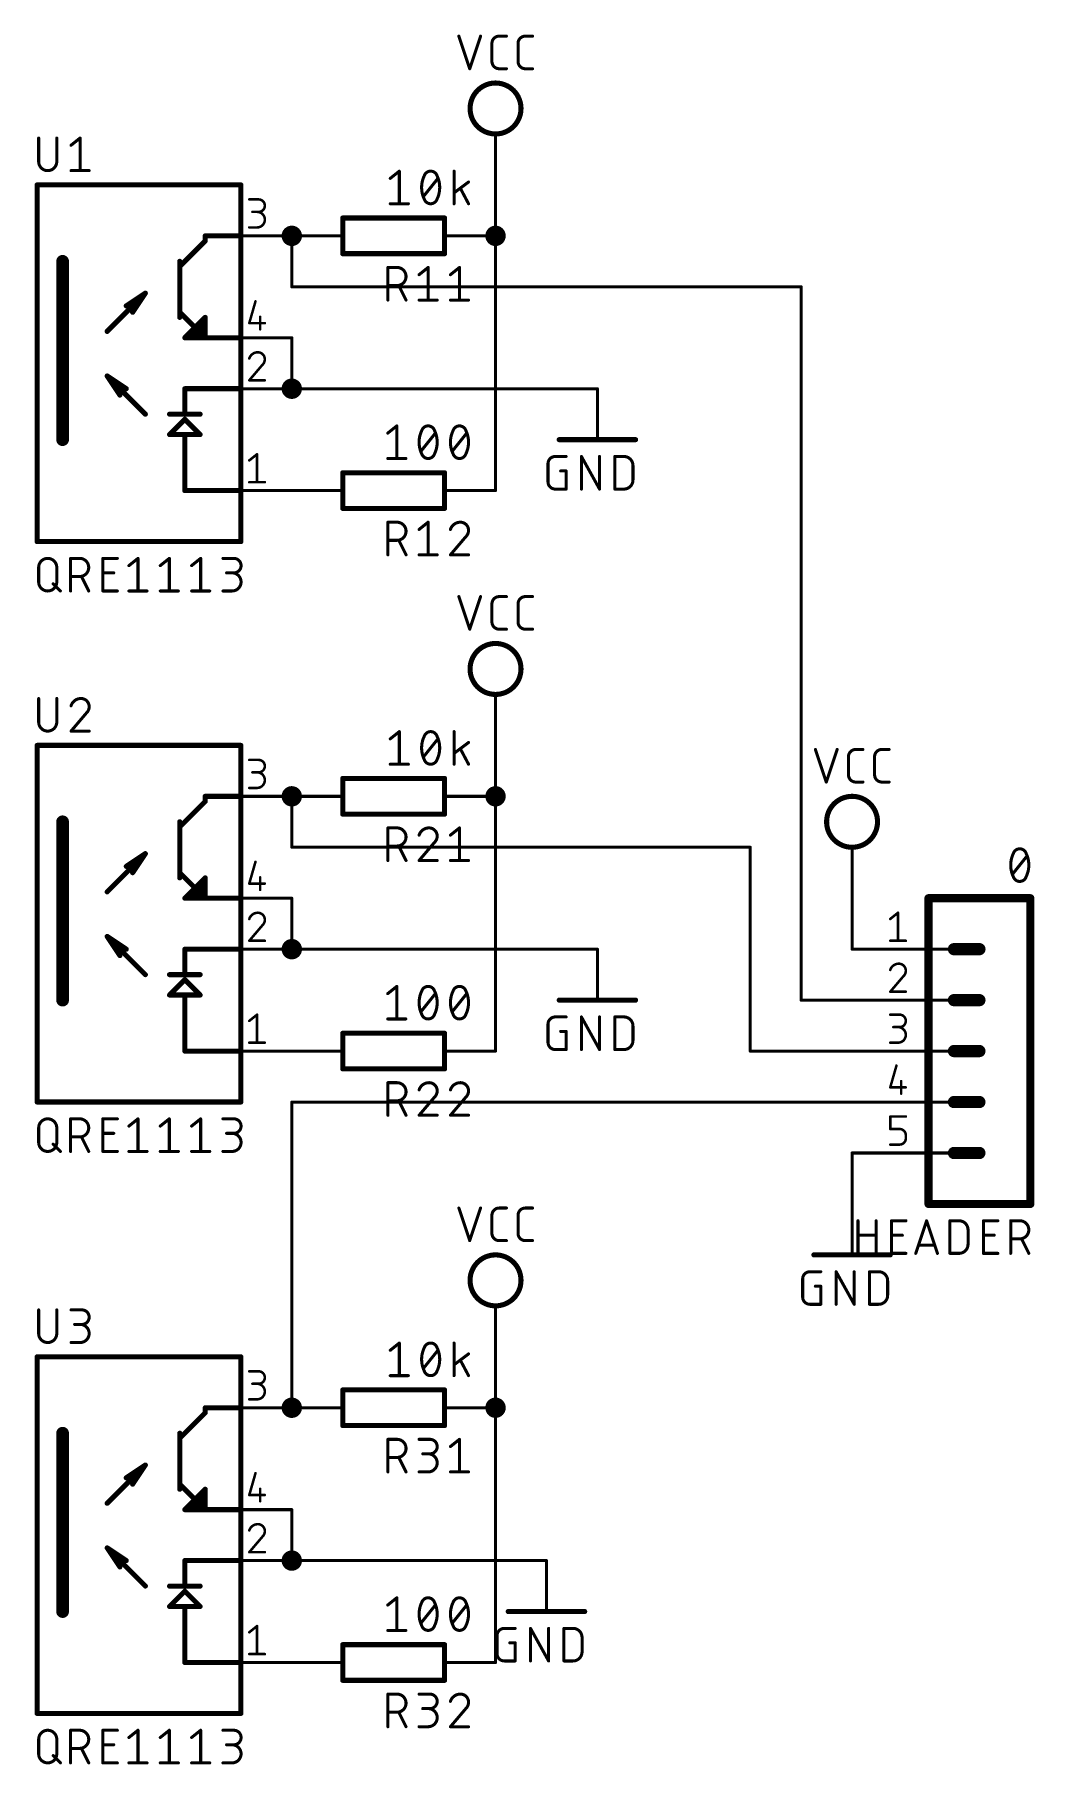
# Model space of a CAD drawing. Extents: x 2.4 to 52.3, y 10.2 to 96.4.
import ezdxf

# ---------------------------------------------------------------- set-up
doc = ezdxf.new("R2010")
doc.units = 0
for name, color, linetype in [('91', 122, 'CONTINUOUS'), ('94', 12, 'CONTINUOUS'), ('95', 251, 'CONTINUOUS'), ('96', 251, 'CONTINUOUS')]:
    doc.layers.add(name, color=color, linetype=linetype)

msp = doc.modelspace()

# ---------------------------------------------------------------- linework, layer by layer
at = {"layer": '91', "const_width": 0.1524}
for points in [[(25.4, 86.36), (25.4, 88.9)], [(15.24, 86.36), (15.24, 83.82)], [(25.4, 73.66), (25.4, 86.36)], [(15.24, 83.82), (40.64, 83.82)], [(40.64, 83.82), (40.64, 48.26)], [(15.24, 81.28), (15.24, 78.74)], [(15.24, 78.74), (30.48, 78.74)], [(25.4, 58.42), (25.4, 60.96)], [(15.24, 58.42), (15.24, 55.88)], [(25.4, 45.72), (25.4, 58.42)], [(15.24, 55.88), (38.1, 55.88)], [(38.1, 55.88), (38.1, 45.72)], [(15.24, 53.34), (15.24, 50.8)], [(43.18, 50.8), (43.18, 53.34)], [(15.24, 50.8), (30.48, 50.8)], [(40.64, 48.26), (43.18, 48.26)], [(38.1, 45.72), (43.18, 45.72)], [(15.24, 27.94), (15.24, 43.18)], [(15.24, 43.18), (43.18, 43.18)], [(43.18, 40.64), (43.18, 38.1)], [(25.4, 27.94), (25.4, 30.48)], [(25.4, 15.24), (25.4, 27.94)], [(15.24, 22.86), (15.24, 20.32)], [(15.24, 20.32), (27.94, 20.32)]]:
    msp.add_lwpolyline(points, dxfattribs=at)
at = {"layer": '91'}
for points, const_width in [([(25.4381, 88.9, 1), (25.3619, 88.9)], 0.0762), ([(15.24, 86.106, 1), (15.24, 86.614, 1), (15.24, 86.106)], 0.508), ([(15.2781, 86.36, 1), (15.2019, 86.36)], 0.0762), ([(25.4, 86.106, 1), (25.4, 86.614, 1), (25.4, 86.106)], 0.508), ([(25.4381, 86.36, 1), (25.3619, 86.36)], 0.0762), ([(25.3619, 86.36, 1), (25.4381, 86.36)], 0.0762), ([(15.24, 83.8581, 1), (15.24, 83.7819)], 0.0762), ([(15.2019, 83.82, 1), (15.2781, 83.82)], 0.0762), ([(40.6781, 83.82, 1), (40.6019, 83.82)], 0.0762), ([(40.64, 83.7819, 1), (40.64, 83.8581)], 0.0762), ([(15.2781, 81.28, 1), (15.2019, 81.28)], 0.0762), ([(15.24, 78.486, 1), (15.24, 78.994, 1), (15.24, 78.486)], 0.508), ([(15.24, 78.7781, 1), (15.24, 78.7019)], 0.0762), ([(15.2019, 78.74, 1), (15.2781, 78.74)], 0.0762), ([(30.48, 78.7019, 1), (30.48, 78.7781)], 0.0762), ([(25.3619, 73.66, 1), (25.4381, 73.66)], 0.0762), ([(25.4381, 60.96, 1), (25.3619, 60.96)], 0.0762), ([(15.24, 58.166, 1), (15.24, 58.674, 1), (15.24, 58.166)], 0.508), ([(25.4, 58.166, 1), (25.4, 58.674, 1), (25.4, 58.166)], 0.508), ([(15.2781, 58.42, 1), (15.2019, 58.42)], 0.0762), ([(25.4381, 58.42, 1), (25.3619, 58.42)], 0.0762), ([(25.3619, 58.42, 1), (25.4381, 58.42)], 0.0762), ([(15.24, 55.9181, 1), (15.24, 55.8419)], 0.0762), ([(15.2019, 55.88, 1), (15.2781, 55.88)], 0.0762), ([(38.1381, 55.88, 1), (38.0619, 55.88)], 0.0762), ([(38.1, 55.8419, 1), (38.1, 55.9181)], 0.0762), ([(15.2781, 53.34, 1), (15.2019, 53.34)], 0.0762), ([(43.2181, 53.34, 1), (43.1419, 53.34)], 0.0762), ([(15.24, 50.546, 1), (15.24, 51.054, 1), (15.24, 50.546)], 0.508), ([(15.24, 50.8381, 1), (15.24, 50.7619)], 0.0762), ([(15.2019, 50.8, 1), (15.2781, 50.8)], 0.0762), ([(30.48, 50.7619, 1), (30.48, 50.8381)], 0.0762), ([(43.1419, 50.8, 1), (43.2181, 50.8)], 0.0762), ([(40.64, 48.2981, 1), (40.64, 48.2219)], 0.0762), ([(40.6019, 48.26, 1), (40.6781, 48.26)], 0.0762), ([(43.18, 48.2219, 1), (43.18, 48.2981)], 0.0762), ([(25.3619, 45.72, 1), (25.4381, 45.72)], 0.0762), ([(38.1, 45.7581, 1), (38.1, 45.6819)], 0.0762), ([(38.0619, 45.72, 1), (38.1381, 45.72)], 0.0762), ([(43.18, 45.6819, 1), (43.18, 45.7581)], 0.0762), ([(15.2781, 43.18, 1), (15.2019, 43.18)], 0.0762), ([(15.24, 43.2181, 1), (15.24, 43.1419)], 0.0762), ([(43.18, 43.1419, 1), (43.18, 43.2181)], 0.0762), ([(43.2181, 40.64, 1), (43.1419, 40.64)], 0.0762), ([(43.1419, 38.1, 1), (43.2181, 38.1)], 0.0762), ([(25.4381, 30.48, 1), (25.3619, 30.48)], 0.0762), ([(15.24, 27.686, 1), (15.24, 28.194, 1), (15.24, 27.686)], 0.508), ([(15.2019, 27.94, 1), (15.2781, 27.94)], 0.0762), ([(25.4, 27.686, 1), (25.4, 28.194, 1), (25.4, 27.686)], 0.508), ([(25.4381, 27.94, 1), (25.3619, 27.94)], 0.0762), ([(25.3619, 27.94, 1), (25.4381, 27.94)], 0.0762), ([(15.2781, 22.86, 1), (15.2019, 22.86)], 0.0762), ([(15.24, 20.066, 1), (15.24, 20.574, 1), (15.24, 20.066)], 0.508), ([(15.24, 20.3581, 1), (15.24, 20.2819)], 0.0762), ([(15.2019, 20.32, 1), (15.2781, 20.32)], 0.0762), ([(27.94, 20.2819, 1), (27.94, 20.3581)], 0.0762), ([(25.3619, 15.24, 1), (25.4381, 15.24)], 0.0762)]:
    msp.add_lwpolyline(points, format="xyb", dxfattribs=dict(at, const_width=const_width))
at = {"layer": '94'}
for points, const_width in [([(25.4, 91.44, 1), (25.4, 93.98, 1), (25.4, 91.44)], 0.254), ([(25.4381, 91.44, 1), (25.3619, 91.44)], 0.0762), ([(2.54, 88.9635, 1), (2.54, 88.8365)], 0.127), ([(2.6035, 88.9, 1), (2.4765, 88.9)], 0.127), ([(12.7635, 88.9, 1), (12.6365, 88.9)], 0.127), ([(12.7, 88.8365, 1), (12.7, 88.9635)], 0.127), ([(25.3619, 88.9, 1), (25.4381, 88.9)], 0.0762), ([(17.78, 87.3125, 1), (17.78, 87.1855)], 0.127), ([(17.8435, 87.249, 1), (17.7165, 87.249)], 0.127), ([(22.9235, 87.249, 1), (22.7965, 87.249)], 0.127), ([(22.86, 87.1855, 1), (22.86, 87.3125)], 0.127), ([(10.922, 86.4235, 1), (10.922, 86.2965)], 0.127), ([(10.9855, 86.36, 1), (10.8585, 86.36)], 0.127), ([(12.7, 86.3981, 1), (12.7, 86.3219)], 0.0762), ([(12.7, 86.2965, 1), (12.7, 86.4235)], 0.127), ([(15.24, 86.3981, 1), (15.24, 86.3219)], 0.0762), ([(15.24, 86.3219, 1), (15.24, 86.3981)], 0.0762), ([(17.78, 86.3219, 1), (17.78, 86.3981)], 0.0762), ([(22.86, 86.3981, 1), (22.86, 86.3219)], 0.0762), ([(25.4, 86.3219, 1), (25.4, 86.3981)], 0.0762), ([(3.9688, 85.09, 1), (3.6513, 85.09)], 0.3175), ([(10.8585, 86.106, 1), (10.9855, 86.106)], 0.127), ([(10.9669, 86.0611, 1), (10.8771, 86.1509)], 0.127), ([(17.78, 85.5345, 1), (17.78, 85.4075)], 0.127), ([(17.7165, 85.471, 1), (17.8435, 85.471)], 0.127), ([(22.7965, 85.471, 1), (22.9235, 85.471)], 0.127), ([(22.86, 85.4075, 1), (22.86, 85.5345)], 0.127), ([(9.7155, 85.09, 1), (9.5885, 85.09)], 0.127), ([(9.7155, 84.836, 1), (9.5885, 84.836)], 0.127), ([(9.6071, 84.8809, 1), (9.6969, 84.7911)], 0.127), ([(9.5885, 84.836, 1), (9.7155, 84.836)], 0.127), ([(6.9498, 82.9203, 1), (7.0202, 82.8147)], 0.127), ([(7.9903, 83.4673, 1), (7.8847, 83.5377)], 0.127), ([(7.9824, 83.4576, 1), (7.8926, 83.5474)], 0.127), ([(7.9727, 83.4497, 1), (7.9023, 83.5553)], 0.127), ([(7.2497, 82.5852, 1), (7.3553, 82.5148)], 0.127), ([(9.6969, 82.5949, 1), (9.6071, 82.5051)], 0.127), ([(9.7155, 82.55, 1), (9.5885, 82.55)], 0.127), ([(9.5885, 82.55, 1), (9.7155, 82.55)], 0.127), ([(9.5885, 82.296, 1), (9.7155, 82.296)], 0.127), ([(10.9855, 82.296, 1), (10.8585, 82.296)], 0.127), ([(10.9855, 82.042, 1), (10.8585, 82.042)], 0.127), ([(10.8585, 82.042, 1), (10.9855, 82.042)], 0.127), ([(10.9669, 82.2511, 1), (10.8771, 82.3409)], 0.127), ([(10.9669, 81.9971, 1), (10.8771, 82.0869)], 0.127), ([(5.9876, 81.6424, 1), (6.0774, 81.5526)], 0.127), ([(9.906, 81.3435, 1), (9.906, 81.2165)], 0.127), ([(9.8611, 81.3249, 1), (9.9509, 81.2351)], 0.127), ([(10.16, 81.5975, 1), (10.16, 81.4705)], 0.127), ([(10.1151, 81.5789, 1), (10.2049, 81.4891)], 0.127), ([(10.2049, 81.4891, 1), (10.1151, 81.5789)], 0.127), ([(10.4589, 81.5789, 1), (10.3691, 81.4891)], 0.127), ([(10.3691, 81.5789, 1), (10.4589, 81.4891)], 0.127), ([(10.414, 81.4705, 1), (10.414, 81.5975)], 0.127), ([(10.7129, 81.8329, 1), (10.6231, 81.7431)], 0.127), ([(10.7315, 81.788, 1), (10.6045, 81.788)], 0.127), ([(10.6231, 81.8329, 1), (10.7129, 81.7431)], 0.127), ([(10.668, 81.3435, 1), (10.668, 81.2165)], 0.127), ([(10.6045, 81.28, 1), (10.7315, 81.28)], 0.127), ([(10.7129, 81.7431, 1), (10.6231, 81.8329)], 0.127), ([(10.6231, 81.2351, 1), (10.7129, 81.3249)], 0.127), ([(10.668, 81.2165, 1), (10.668, 81.3435)], 0.127), ([(10.9855, 81.534, 1), (10.8585, 81.534)], 0.127), ([(10.8585, 81.534, 1), (10.9855, 81.534)], 0.127), ([(10.922, 81.3435, 1), (10.922, 81.2165)], 0.127), ([(10.8585, 81.28, 1), (10.9855, 81.28)], 0.127), ([(10.8771, 81.4891, 1), (10.9669, 81.5789)], 0.127), ([(10.8771, 81.2351, 1), (10.9669, 81.3249)], 0.127), ([(10.922, 81.2165, 1), (10.922, 81.3435)], 0.127), ([(12.7, 81.3181, 1), (12.7, 81.2419)], 0.0762), ([(12.7, 81.2165, 1), (12.7, 81.3435)], 0.127), ([(15.24, 81.2419, 1), (15.24, 81.3181)], 0.0762), ([(6.0774, 79.4199, 1), (5.9876, 79.3301)], 0.127), ([(6.0853, 79.4102, 1), (5.9797, 79.3398)], 0.127), ([(6.0677, 79.4278, 1), (5.9973, 79.3222)], 0.127), ([(6.6147, 78.3873, 1), (6.7203, 78.4577)], 0.127), ([(6.9498, 78.6872, 1), (7.0202, 78.7928)], 0.127), ([(9.9695, 78.74, 1), (9.8425, 78.74)], 0.127), ([(9.906, 78.8035, 1), (9.906, 78.6765)], 0.127), ([(12.7, 78.7781, 1), (12.7, 78.7019)], 0.0762), ([(12.7, 78.6765, 1), (12.7, 78.8035)], 0.127), ([(15.24, 78.7019, 1), (15.24, 78.7781)], 0.0762), ([(30.5181, 78.74, 1), (30.4419, 78.74)], 0.0762), ([(7.8926, 77.4251, 1), (7.9824, 77.5149)], 0.127), ([(9.144, 77.5335, 1), (9.144, 77.4065)], 0.127), ([(9.8425, 77.47, 1), (9.9695, 77.47)], 0.127), ([(9.9509, 77.2609, 1), (9.8611, 77.1711)], 0.127), ([(9.9509, 77.1711, 1), (9.8611, 77.2609)], 0.127), ([(10.668, 77.4065, 1), (10.668, 77.5335)], 0.127), ([(3.6513, 76.2, 1), (3.9688, 76.2)], 0.3175), ([(9.144, 76.5175, 1), (9.144, 76.3905)], 0.127), ([(9.0991, 76.4989, 1), (9.1889, 76.4091)], 0.127), ([(9.9695, 76.454, 1), (9.8425, 76.454)], 0.127), ([(9.906, 76.5175, 1), (9.906, 76.3905)], 0.127), ([(9.906, 76.3905, 1), (9.906, 76.5175)], 0.127), ([(10.6231, 76.4091, 1), (10.7129, 76.4989)], 0.127), ([(10.668, 76.3905, 1), (10.668, 76.5175)], 0.127), ([(28.575, 76.2635, 1), (28.575, 76.1365)], 0.127), ([(30.4419, 76.2, 1), (30.5181, 76.2)], 0.0762), ([(32.385, 76.1365, 1), (32.385, 76.2635)], 0.127), ([(17.78, 74.6125, 1), (17.78, 74.4855)], 0.127), ([(17.8435, 74.549, 1), (17.7165, 74.549)], 0.127), ([(22.9235, 74.549, 1), (22.7965, 74.549)], 0.127), ([(22.86, 74.4855, 1), (22.86, 74.6125)], 0.127), ([(9.906, 73.7235, 1), (9.906, 73.5965)], 0.127), ([(9.8425, 73.66, 1), (9.9695, 73.66)], 0.127), ([(12.7, 73.6981, 1), (12.7, 73.6219)], 0.0762), ([(12.7, 73.5965, 1), (12.7, 73.7235)], 0.127), ([(15.24, 73.6981, 1), (15.24, 73.6219)], 0.0762), ([(15.24, 73.6219, 1), (15.24, 73.6981)], 0.0762), ([(17.78, 73.6219, 1), (17.78, 73.6981)], 0.0762), ([(22.86, 73.6981, 1), (22.86, 73.6219)], 0.0762), ([(25.4, 73.6219, 1), (25.4, 73.6981)], 0.0762), ([(17.78, 72.8345, 1), (17.78, 72.7075)], 0.127), ([(17.7165, 72.771, 1), (17.8435, 72.771)], 0.127), ([(22.7965, 72.771, 1), (22.9235, 72.771)], 0.127), ([(22.86, 72.7075, 1), (22.86, 72.8345)], 0.127), ([(2.54, 71.1835, 1), (2.54, 71.0565)], 0.127), ([(2.4765, 71.12, 1), (2.6035, 71.12)], 0.127), ([(12.6365, 71.12, 1), (12.7635, 71.12)], 0.127), ([(12.7, 71.0565, 1), (12.7, 71.1835)], 0.127), ([(25.4, 63.5, 1), (25.4, 66.04, 1), (25.4, 63.5)], 0.254), ([(25.4381, 63.5, 1), (25.3619, 63.5)], 0.0762), ([(2.54, 61.0235, 1), (2.54, 60.8965)], 0.127), ([(2.6035, 60.96, 1), (2.4765, 60.96)], 0.127), ([(12.7635, 60.96, 1), (12.6365, 60.96)], 0.127), ([(12.7, 60.8965, 1), (12.7, 61.0235)], 0.127), ([(25.3619, 60.96, 1), (25.4381, 60.96)], 0.0762), ([(17.78, 59.3725, 1), (17.78, 59.2455)], 0.127), ([(17.8435, 59.309, 1), (17.7165, 59.309)], 0.127), ([(22.9235, 59.309, 1), (22.7965, 59.309)], 0.127), ([(22.86, 59.2455, 1), (22.86, 59.3725)], 0.127), ([(10.922, 58.4835, 1), (10.922, 58.3565)], 0.127), ([(10.9855, 58.42, 1), (10.8585, 58.42)], 0.127), ([(10.8585, 58.166, 1), (10.9855, 58.166)], 0.127), ([(10.9669, 58.1211, 1), (10.8771, 58.2109)], 0.127), ([(12.7, 58.4581, 1), (12.7, 58.3819)], 0.0762), ([(12.7, 58.3565, 1), (12.7, 58.4835)], 0.127), ([(15.24, 58.4581, 1), (15.24, 58.3819)], 0.0762), ([(15.24, 58.3819, 1), (15.24, 58.4581)], 0.0762), ([(17.78, 58.3819, 1), (17.78, 58.4581)], 0.0762), ([(22.86, 58.4581, 1), (22.86, 58.3819)], 0.0762), ([(25.4, 58.3819, 1), (25.4, 58.4581)], 0.0762), ([(43.18, 55.88, 1), (43.18, 58.42, 1), (43.18, 55.88)], 0.254), ([(3.9688, 57.15, 1), (3.6513, 57.15)], 0.3175), ([(9.7155, 57.15, 1), (9.5885, 57.15)], 0.127), ([(9.7155, 56.896, 1), (9.5885, 56.896)], 0.127), ([(9.6071, 56.9409, 1), (9.6969, 56.8511)], 0.127), ([(9.5885, 56.896, 1), (9.7155, 56.896)], 0.127), ([(17.78, 57.5945, 1), (17.78, 57.4675)], 0.127), ([(17.7165, 57.531, 1), (17.8435, 57.531)], 0.127), ([(22.7965, 57.531, 1), (22.9235, 57.531)], 0.127), ([(22.86, 57.4675, 1), (22.86, 57.5945)], 0.127), ([(7.9903, 55.5273, 1), (7.8847, 55.5977)], 0.127), ([(7.9824, 55.5176, 1), (7.8926, 55.6074)], 0.127), ([(7.9727, 55.5097, 1), (7.9023, 55.6153)], 0.127), ([(43.2181, 55.88, 1), (43.1419, 55.88)], 0.0762), ([(6.9498, 54.9803, 1), (7.0202, 54.8747)], 0.127), ([(7.2497, 54.6452, 1), (7.3553, 54.5748)], 0.127), ([(9.6969, 54.6549, 1), (9.6071, 54.5651)], 0.127), ([(9.7155, 54.61, 1), (9.5885, 54.61)], 0.127), ([(9.5885, 54.61, 1), (9.7155, 54.61)], 0.127), ([(9.5885, 54.356, 1), (9.7155, 54.356)], 0.127), ([(10.9855, 54.356, 1), (10.8585, 54.356)], 0.127), ([(10.9669, 54.3111, 1), (10.8771, 54.4009)], 0.127), ([(5.9876, 53.7024, 1), (6.0774, 53.6126)], 0.127), ([(9.906, 53.4035, 1), (9.906, 53.2765)], 0.127), ([(10.16, 53.6575, 1), (10.16, 53.5305)], 0.127), ([(10.1151, 53.6389, 1), (10.2049, 53.5491)], 0.127), ([(10.2049, 53.5491, 1), (10.1151, 53.6389)], 0.127), ([(10.4589, 53.6389, 1), (10.3691, 53.5491)], 0.127), ([(10.3691, 53.6389, 1), (10.4589, 53.5491)], 0.127), ([(10.414, 53.5305, 1), (10.414, 53.6575)], 0.127), ([(10.7129, 53.8929, 1), (10.6231, 53.8031)], 0.127), ([(10.7315, 53.848, 1), (10.6045, 53.848)], 0.127), ([(10.6231, 53.8929, 1), (10.7129, 53.8031)], 0.127), ([(10.668, 53.4035, 1), (10.668, 53.2765)], 0.127), ([(10.7129, 53.8031, 1), (10.6231, 53.8929)], 0.127), ([(10.668, 53.2765, 1), (10.668, 53.4035)], 0.127), ([(10.9855, 54.102, 1), (10.8585, 54.102)], 0.127), ([(10.8585, 54.102, 1), (10.9855, 54.102)], 0.127), ([(10.9855, 53.594, 1), (10.8585, 53.594)], 0.127), ([(10.8585, 53.594, 1), (10.9855, 53.594)], 0.127), ([(10.922, 53.4035, 1), (10.922, 53.2765)], 0.127), ([(10.9669, 54.0571, 1), (10.8771, 54.1469)], 0.127), ([(10.8771, 53.5491, 1), (10.9669, 53.6389)], 0.127), ([(10.922, 53.2765, 1), (10.922, 53.4035)], 0.127), ([(12.7, 53.2765, 1), (12.7, 53.4035)], 0.127), ([(46.99, 53.4416, 1), (46.99, 53.2384)], 0.2032), ([(47.0916, 53.34, 1), (46.8884, 53.34)], 0.2032), ([(52.1716, 53.34, 1), (51.9684, 53.34)], 0.2032), ([(52.07, 53.2384, 1), (52.07, 53.4416)], 0.2032), ([(9.8611, 53.3849, 1), (9.9509, 53.2951)], 0.127), ([(10.6045, 53.34, 1), (10.7315, 53.34)], 0.127), ([(10.6231, 53.2951, 1), (10.7129, 53.3849)], 0.127), ([(10.8585, 53.34, 1), (10.9855, 53.34)], 0.127), ([(10.8771, 53.2951, 1), (10.9669, 53.3849)], 0.127), ([(12.7, 53.3781, 1), (12.7, 53.3019)], 0.0762), ([(15.24, 53.3019, 1), (15.24, 53.3781)], 0.0762), ([(43.1419, 53.34, 1), (43.2181, 53.34)], 0.0762), ([(6.0774, 51.4799, 1), (5.9876, 51.3901)], 0.127), ([(6.0853, 51.4702, 1), (5.9797, 51.3998)], 0.127), ([(6.0677, 51.4878, 1), (5.9973, 51.3822)], 0.127), ([(6.9498, 50.7472, 1), (7.0202, 50.8528)], 0.127), ([(9.9695, 50.8, 1), (9.8425, 50.8)], 0.127), ([(9.906, 50.8635, 1), (9.906, 50.7365)], 0.127), ([(12.7, 50.7365, 1), (12.7, 50.8635)], 0.127), ([(48.26, 50.9524, 1), (48.26, 50.6476)], 0.3048), ([(49.53, 50.6476, 1), (49.53, 50.9524)], 0.3048), ([(6.6147, 50.4473, 1), (6.7203, 50.5177)], 0.127), ([(12.7, 50.8381, 1), (12.7, 50.7619)], 0.0762), ([(15.24, 50.7619, 1), (15.24, 50.8381)], 0.0762), ([(30.5181, 50.8, 1), (30.4419, 50.8)], 0.0762), ([(43.18, 50.8381, 1), (43.18, 50.7619)], 0.0762), ([(48.26, 50.7619, 1), (48.26, 50.8381)], 0.0762), ([(7.8926, 49.4851, 1), (7.9824, 49.5749)], 0.127), ([(9.144, 49.5935, 1), (9.144, 49.4665)], 0.127), ([(9.8425, 49.53, 1), (9.9695, 49.53)], 0.127), ([(9.9509, 49.3209, 1), (9.8611, 49.2311)], 0.127), ([(9.9509, 49.2311, 1), (9.8611, 49.3209)], 0.127), ([(10.668, 49.4665, 1), (10.668, 49.5935)], 0.127), ([(3.6513, 48.26, 1), (3.9688, 48.26)], 0.3175), ([(9.144, 48.5775, 1), (9.144, 48.4505)], 0.127), ([(9.0991, 48.5589, 1), (9.1889, 48.4691)], 0.127), ([(9.9695, 48.514, 1), (9.8425, 48.514)], 0.127), ([(9.906, 48.5775, 1), (9.906, 48.4505)], 0.127), ([(9.906, 48.4505, 1), (9.906, 48.5775)], 0.127), ([(10.6231, 48.4691, 1), (10.7129, 48.5589)], 0.127), ([(10.668, 48.4505, 1), (10.668, 48.5775)], 0.127), ([(28.575, 48.3235, 1), (28.575, 48.1965)], 0.127), ([(30.4419, 48.26, 1), (30.5181, 48.26)], 0.0762), ([(32.385, 48.1965, 1), (32.385, 48.3235)], 0.127), ([(43.18, 48.2981, 1), (43.18, 48.2219)], 0.0762), ([(48.26, 48.4124, 1), (48.26, 48.1076)], 0.3048), ([(48.26, 48.2219, 1), (48.26, 48.2981)], 0.0762), ([(49.53, 48.1076, 1), (49.53, 48.4124)], 0.3048), ([(17.78, 46.6725, 1), (17.78, 46.5455)], 0.127), ([(17.8435, 46.609, 1), (17.7165, 46.609)], 0.127), ([(22.9235, 46.609, 1), (22.7965, 46.609)], 0.127), ([(22.86, 46.5455, 1), (22.86, 46.6725)], 0.127), ([(9.906, 45.7835, 1), (9.906, 45.6565)], 0.127), ([(9.8425, 45.72, 1), (9.9695, 45.72)], 0.127), ([(12.7, 45.7581, 1), (12.7, 45.6819)], 0.0762), ([(12.7, 45.6565, 1), (12.7, 45.7835)], 0.127), ([(15.24, 45.7581, 1), (15.24, 45.6819)], 0.0762), ([(15.24, 45.6819, 1), (15.24, 45.7581)], 0.0762), ([(17.78, 45.6819, 1), (17.78, 45.7581)], 0.0762), ([(22.86, 45.7581, 1), (22.86, 45.6819)], 0.0762), ([(25.4, 45.6819, 1), (25.4, 45.7581)], 0.0762), ([(43.18, 45.7581, 1), (43.18, 45.6819)], 0.0762), ([(48.26, 45.8724, 1), (48.26, 45.5676)], 0.3048), ([(48.26, 45.6819, 1), (48.26, 45.7581)], 0.0762), ([(49.53, 45.5676, 1), (49.53, 45.8724)], 0.3048), ([(17.78, 44.8945, 1), (17.78, 44.7675)], 0.127), ([(17.7165, 44.831, 1), (17.8435, 44.831)], 0.127), ([(22.7965, 44.831, 1), (22.9235, 44.831)], 0.127), ([(22.86, 44.7675, 1), (22.86, 44.8945)], 0.127), ([(2.54, 43.2435, 1), (2.54, 43.1165)], 0.127), ([(2.4765, 43.18, 1), (2.6035, 43.18)], 0.127), ([(12.6365, 43.18, 1), (12.7635, 43.18)], 0.127), ([(12.7, 43.1165, 1), (12.7, 43.2435)], 0.127), ([(43.18, 43.2181, 1), (43.18, 43.1419)], 0.0762), ([(48.26, 43.3324, 1), (48.26, 43.0276)], 0.3048), ([(48.26, 43.1419, 1), (48.26, 43.2181)], 0.0762), ([(49.53, 43.0276, 1), (49.53, 43.3324)], 0.3048), ([(43.18, 40.6781, 1), (43.18, 40.6019)], 0.0762), ([(48.26, 40.7924, 1), (48.26, 40.4876)], 0.3048), ([(48.26, 40.6019, 1), (48.26, 40.6781)], 0.0762), ([(49.53, 40.4876, 1), (49.53, 40.7924)], 0.3048), ([(43.2181, 38.1, 1), (43.1419, 38.1)], 0.0762), ([(46.99, 38.2016, 1), (46.99, 37.9984)], 0.2032), ([(46.8884, 38.1, 1), (47.0916, 38.1)], 0.2032), ([(51.9684, 38.1, 1), (52.1716, 38.1)], 0.2032), ([(52.07, 37.9984, 1), (52.07, 38.2016)], 0.2032), ([(25.4, 33.02, 1), (25.4, 35.56, 1), (25.4, 33.02)], 0.254), ([(41.275, 35.6235, 1), (41.275, 35.4965)], 0.127), ([(43.1419, 35.56, 1), (43.2181, 35.56)], 0.0762), ([(45.085, 35.4965, 1), (45.085, 35.6235)], 0.127), ([(25.4381, 33.02, 1), (25.3619, 33.02)], 0.0762), ([(2.54, 30.5435, 1), (2.54, 30.4165)], 0.127), ([(2.6035, 30.48, 1), (2.4765, 30.48)], 0.127), ([(12.7635, 30.48, 1), (12.6365, 30.48)], 0.127), ([(12.7, 30.4165, 1), (12.7, 30.5435)], 0.127), ([(25.3619, 30.48, 1), (25.4381, 30.48)], 0.0762), ([(17.78, 28.8925, 1), (17.78, 28.7655)], 0.127), ([(17.8435, 28.829, 1), (17.7165, 28.829)], 0.127), ([(22.9235, 28.829, 1), (22.7965, 28.829)], 0.127), ([(22.86, 28.7655, 1), (22.86, 28.8925)], 0.127), ([(10.922, 28.0035, 1), (10.922, 27.8765)], 0.127), ([(10.9855, 27.94, 1), (10.8585, 27.94)], 0.127), ([(10.8585, 27.686, 1), (10.9855, 27.686)], 0.127), ([(10.9669, 27.6411, 1), (10.8771, 27.7309)], 0.127), ([(12.7, 27.9781, 1), (12.7, 27.9019)], 0.0762), ([(12.7, 27.8765, 1), (12.7, 28.0035)], 0.127), ([(15.24, 27.9781, 1), (15.24, 27.9019)], 0.0762), ([(15.24, 27.9019, 1), (15.24, 27.9781)], 0.0762), ([(17.78, 27.9019, 1), (17.78, 27.9781)], 0.0762), ([(22.86, 27.9781, 1), (22.86, 27.9019)], 0.0762), ([(25.4, 27.9019, 1), (25.4, 27.9781)], 0.0762), ([(3.9688, 26.67, 1), (3.6513, 26.67)], 0.3175), ([(9.7155, 26.67, 1), (9.5885, 26.67)], 0.127), ([(17.78, 27.1145, 1), (17.78, 26.9875)], 0.127), ([(17.7165, 27.051, 1), (17.8435, 27.051)], 0.127), ([(22.7965, 27.051, 1), (22.9235, 27.051)], 0.127), ([(22.86, 26.9875, 1), (22.86, 27.1145)], 0.127), ([(9.7155, 26.416, 1), (9.5885, 26.416)], 0.127), ([(9.6071, 26.4609, 1), (9.6969, 26.3711)], 0.127), ([(9.5885, 26.416, 1), (9.7155, 26.416)], 0.127), ([(7.9903, 25.0473, 1), (7.8847, 25.1177)], 0.127), ([(7.9824, 25.0376, 1), (7.8926, 25.1274)], 0.127), ([(7.9727, 25.0297, 1), (7.9023, 25.1353)], 0.127), ([(6.9498, 24.5003, 1), (7.0202, 24.3947)], 0.127), ([(7.2497, 24.1652, 1), (7.3553, 24.0948)], 0.127), ([(9.6969, 24.1749, 1), (9.6071, 24.0851)], 0.127), ([(9.7155, 24.13, 1), (9.5885, 24.13)], 0.127), ([(9.5885, 24.13, 1), (9.7155, 24.13)], 0.127), ([(5.9876, 23.2224, 1), (6.0774, 23.1326)], 0.127), ([(9.5885, 23.876, 1), (9.7155, 23.876)], 0.127), ([(10.7129, 23.4129, 1), (10.6231, 23.3231)], 0.127), ([(10.7315, 23.368, 1), (10.6045, 23.368)], 0.127), ([(10.6231, 23.4129, 1), (10.7129, 23.3231)], 0.127), ([(10.7129, 23.3231, 1), (10.6231, 23.4129)], 0.127), ([(10.9855, 23.876, 1), (10.8585, 23.876)], 0.127), ([(10.9855, 23.622, 1), (10.8585, 23.622)], 0.127), ([(10.8585, 23.622, 1), (10.9855, 23.622)], 0.127), ([(10.9669, 23.8311, 1), (10.8771, 23.9209)], 0.127), ([(10.9669, 23.5771, 1), (10.8771, 23.6669)], 0.127), ([(9.906, 22.9235, 1), (9.906, 22.7965)], 0.127), ([(9.8611, 22.9049, 1), (9.9509, 22.8151)], 0.127), ([(10.16, 23.1775, 1), (10.16, 23.0505)], 0.127), ([(10.1151, 23.1589, 1), (10.2049, 23.0691)], 0.127), ([(10.2049, 23.0691, 1), (10.1151, 23.1589)], 0.127), ([(10.4589, 23.1589, 1), (10.3691, 23.0691)], 0.127), ([(10.3691, 23.1589, 1), (10.4589, 23.0691)], 0.127), ([(10.414, 23.0505, 1), (10.414, 23.1775)], 0.127), ([(10.668, 22.9235, 1), (10.668, 22.7965)], 0.127), ([(10.6045, 22.86, 1), (10.7315, 22.86)], 0.127), ([(10.6231, 22.8151, 1), (10.7129, 22.9049)], 0.127), ([(10.668, 22.7965, 1), (10.668, 22.9235)], 0.127), ([(10.9855, 23.114, 1), (10.8585, 23.114)], 0.127), ([(10.8585, 23.114, 1), (10.9855, 23.114)], 0.127), ([(10.922, 22.9235, 1), (10.922, 22.7965)], 0.127), ([(10.8585, 22.86, 1), (10.9855, 22.86)], 0.127), ([(10.8771, 23.0691, 1), (10.9669, 23.1589)], 0.127), ([(10.8771, 22.8151, 1), (10.9669, 22.9049)], 0.127), ([(10.922, 22.7965, 1), (10.922, 22.9235)], 0.127), ([(12.7, 22.8981, 1), (12.7, 22.8219)], 0.0762), ([(12.7, 22.7965, 1), (12.7, 22.9235)], 0.127), ([(15.24, 22.8219, 1), (15.24, 22.8981)], 0.0762), ([(6.0774, 20.9999, 1), (5.9876, 20.9101)], 0.127), ([(6.0853, 20.9902, 1), (5.9797, 20.9198)], 0.127), ([(6.0677, 21.0078, 1), (5.9973, 20.9022)], 0.127), ([(6.6147, 19.9673, 1), (6.7203, 20.0377)], 0.127), ([(6.9498, 20.2672, 1), (7.0202, 20.3728)], 0.127), ([(9.9695, 20.32, 1), (9.8425, 20.32)], 0.127), ([(9.906, 20.3835, 1), (9.906, 20.2565)], 0.127), ([(12.7, 20.3581, 1), (12.7, 20.2819)], 0.0762), ([(12.7, 20.2565, 1), (12.7, 20.3835)], 0.127), ([(15.24, 20.2819, 1), (15.24, 20.3581)], 0.0762), ([(27.9781, 20.32, 1), (27.9019, 20.32)], 0.0762), ([(7.8926, 19.0051, 1), (7.9824, 19.0949)], 0.127), ([(9.144, 19.1135, 1), (9.144, 18.9865)], 0.127), ([(9.8425, 19.05, 1), (9.9695, 19.05)], 0.127), ([(10.668, 18.9865, 1), (10.668, 19.1135)], 0.127), ([(9.144, 18.0975, 1), (9.144, 17.9705)], 0.127), ([(9.0991, 18.0789, 1), (9.1889, 17.9891)], 0.127), ([(9.9509, 18.8409, 1), (9.8611, 18.7511)], 0.127), ([(9.9695, 18.034, 1), (9.8425, 18.034)], 0.127), ([(9.906, 18.0975, 1), (9.906, 17.9705)], 0.127), ([(9.9509, 18.7511, 1), (9.8611, 18.8409)], 0.127), ([(9.906, 17.9705, 1), (9.906, 18.0975)], 0.127), ([(10.6231, 17.9891, 1), (10.7129, 18.0789)], 0.127), ([(10.668, 17.9705, 1), (10.668, 18.0975)], 0.127), ([(3.6513, 17.78, 1), (3.9688, 17.78)], 0.3175), ([(26.035, 17.8435, 1), (26.035, 17.7165)], 0.127), ([(27.9019, 17.78, 1), (27.9781, 17.78)], 0.0762), ([(29.845, 17.7165, 1), (29.845, 17.8435)], 0.127), ([(17.78, 16.1925, 1), (17.78, 16.0655)], 0.127), ([(17.8435, 16.129, 1), (17.7165, 16.129)], 0.127), ([(22.9235, 16.129, 1), (22.7965, 16.129)], 0.127), ([(22.86, 16.0655, 1), (22.86, 16.1925)], 0.127), ([(9.906, 15.3035, 1), (9.906, 15.1765)], 0.127), ([(9.8425, 15.24, 1), (9.9695, 15.24)], 0.127), ([(12.7, 15.2781, 1), (12.7, 15.2019)], 0.0762), ([(12.7, 15.1765, 1), (12.7, 15.3035)], 0.127), ([(15.24, 15.2781, 1), (15.24, 15.2019)], 0.0762), ([(15.24, 15.2019, 1), (15.24, 15.2781)], 0.0762), ([(17.78, 15.2019, 1), (17.78, 15.2781)], 0.0762), ([(22.86, 15.2781, 1), (22.86, 15.2019)], 0.0762), ([(25.4, 15.2019, 1), (25.4, 15.2781)], 0.0762), ([(17.78, 14.4145, 1), (17.78, 14.2875)], 0.127), ([(17.7165, 14.351, 1), (17.8435, 14.351)], 0.127), ([(22.7965, 14.351, 1), (22.9235, 14.351)], 0.127), ([(22.86, 14.2875, 1), (22.86, 14.4145)], 0.127), ([(2.54, 12.7635, 1), (2.54, 12.6365)], 0.127), ([(2.4765, 12.7, 1), (2.6035, 12.7)], 0.127), ([(12.6365, 12.7, 1), (12.7635, 12.7)], 0.127), ([(12.7, 12.6365, 1), (12.7, 12.7635)], 0.127)]:
    msp.add_lwpolyline(points, format="xyb", dxfattribs=dict(at, const_width=const_width))
for points, const_width in [([(25.4, 88.9), (25.4, 91.44)], 0.1524), ([(2.54, 88.9), (12.7, 88.9)], 0.254), ([(2.54, 71.12), (2.54, 88.9)], 0.254), ([(12.7, 88.9), (12.7, 71.12)], 0.254), ([(22.86, 87.249), (17.78, 87.249)], 0.254), ([(17.78, 87.249), (17.78, 85.471)], 0.254), ([(22.86, 87.249), (22.86, 85.471)], 0.254), ([(12.7, 86.36), (10.922, 86.36)], 0.254), ([(10.922, 86.36), (10.922, 86.106)], 0.254), ([(15.24, 86.36), (12.7, 86.36)], 0.1524), ([(15.24, 86.36), (17.78, 86.36)], 0.1524), ([(25.4, 86.36), (22.86, 86.36)], 0.1524), ([(3.81, 85.09), (3.81, 76.2)], 0.635), ([(10.922, 86.106), (9.652, 84.836)], 0.254), ([(17.78, 85.471), (22.86, 85.471)], 0.254), ([(9.652, 84.836), (9.652, 85.09)], 0.254), ([(9.652, 84.836), (9.652, 82.55)], 0.254), ([(6.0325, 81.5975), (7.9375, 83.5025)], 0.254), ([(7.9375, 83.5025), (6.985, 82.8675)], 0.254), ([(7.9375, 83.5025), (7.3025, 82.55)], 0.254), ([(9.652, 82.55), (10.922, 81.28)], 0.254), ([(9.652, 82.55), (9.652, 82.296)], 0.254), ([(10.922, 82.296), (10.16, 81.534)], 0.254), ([(10.668, 81.788), (10.922, 82.042)], 0.254), ([(10.922, 82.042), (10.922, 82.296)], 0.254), ([(10.922, 81.534), (10.922, 82.042)], 0.254), ([(10.16, 81.534), (9.906, 81.28)], 0.254), ([(9.906, 81.28), (10.668, 81.28)], 0.254), ([(10.16, 81.534), (10.414, 81.534)], 0.254), ([(10.668, 81.788), (10.414, 81.534)], 0.254), ([(10.414, 81.534), (10.668, 81.28)], 0.254), ([(10.922, 81.534), (10.668, 81.788)], 0.254), ([(10.668, 81.28), (10.668, 81.788)], 0.254), ([(10.668, 81.28), (10.922, 81.28)], 0.254), ([(10.922, 81.28), (10.922, 81.534)], 0.254), ([(10.922, 81.28), (12.7, 81.28)], 0.254), ([(15.24, 81.28), (12.7, 81.28)], 0.1524), ([(7.9375, 77.47), (6.0325, 79.375)], 0.254), ([(6.0325, 79.375), (6.6675, 78.4225)], 0.254), ([(6.0325, 79.375), (6.985, 78.74)], 0.254), ([(9.906, 77.47), (9.906, 78.74)], 0.254), ([(9.906, 78.74), (12.7, 78.74)], 0.254), ([(15.24, 78.74), (12.7, 78.74)], 0.1524), ([(30.48, 78.74), (30.48, 76.2)], 0.1524), ([(10.668, 77.47), (9.144, 77.47)], 0.254), ([(9.906, 77.216), (9.144, 76.454)], 0.254), ([(10.668, 76.454), (9.906, 77.216)], 0.254), ([(9.906, 76.454), (9.144, 76.454)], 0.254), ([(9.906, 73.66), (9.906, 76.454)], 0.254), ([(9.906, 76.454), (10.668, 76.454)], 0.254), ([(28.575, 76.2), (32.385, 76.2)], 0.254), ([(22.86, 74.549), (17.78, 74.549)], 0.254), ([(17.78, 74.549), (17.78, 72.771)], 0.254), ([(22.86, 74.549), (22.86, 72.771)], 0.254), ([(12.7, 73.66), (9.906, 73.66)], 0.254), ([(15.24, 73.66), (12.7, 73.66)], 0.1524), ([(15.24, 73.66), (17.78, 73.66)], 0.1524), ([(25.4, 73.66), (22.86, 73.66)], 0.1524), ([(17.78, 72.771), (22.86, 72.771)], 0.254), ([(12.7, 71.12), (2.54, 71.12)], 0.254), ([(25.4, 60.96), (25.4, 63.5)], 0.1524), ([(2.54, 60.96), (12.7, 60.96)], 0.254), ([(2.54, 43.18), (2.54, 60.96)], 0.254), ([(12.7, 60.96), (12.7, 43.18)], 0.254), ([(22.86, 59.309), (17.78, 59.309)], 0.254), ([(17.78, 59.309), (17.78, 57.531)], 0.254), ([(22.86, 59.309), (22.86, 57.531)], 0.254), ([(10.922, 58.166), (9.652, 56.896)], 0.254), ([(12.7, 58.42), (10.922, 58.42)], 0.254), ([(10.922, 58.42), (10.922, 58.166)], 0.254), ([(15.24, 58.42), (12.7, 58.42)], 0.1524), ([(15.24, 58.42), (17.78, 58.42)], 0.1524), ([(25.4, 58.42), (22.86, 58.42)], 0.1524), ([(3.81, 57.15), (3.81, 48.26)], 0.635), ([(9.652, 56.896), (9.652, 57.15)], 0.254), ([(9.652, 56.896), (9.652, 54.61)], 0.254), ([(17.78, 57.531), (22.86, 57.531)], 0.254), ([(6.0325, 53.6575), (7.9375, 55.5625)], 0.254), ([(7.9375, 55.5625), (6.985, 54.9275)], 0.254), ([(7.9375, 55.5625), (7.3025, 54.61)], 0.254), ([(43.18, 53.34), (43.18, 55.88)], 0.1524), ([(9.652, 54.61), (10.922, 53.34)], 0.254), ([(9.652, 54.61), (9.652, 54.356)], 0.254), ([(10.922, 54.356), (10.16, 53.594)], 0.254), ([(10.922, 54.102), (10.922, 54.356)], 0.254), ([(10.16, 53.594), (9.906, 53.34)], 0.254), ([(9.906, 53.34), (10.668, 53.34)], 0.254), ([(10.16, 53.594), (10.414, 53.594)], 0.254), ([(10.668, 53.848), (10.414, 53.594)], 0.254), ([(10.414, 53.594), (10.668, 53.34)], 0.254), ([(10.668, 53.848), (10.922, 54.102)], 0.254), ([(10.922, 53.594), (10.668, 53.848)], 0.254), ([(10.668, 53.34), (10.668, 53.848)], 0.254), ([(10.668, 53.34), (10.922, 53.34)], 0.254), ([(10.922, 53.594), (10.922, 54.102)], 0.254), ([(10.922, 53.34), (10.922, 53.594)], 0.254), ([(10.922, 53.34), (12.7, 53.34)], 0.254), ([(46.99, 53.34), (52.07, 53.34)], 0.4064), ([(46.99, 53.34), (46.99, 38.1)], 0.4064), ([(52.07, 38.1), (52.07, 53.34)], 0.4064), ([(15.24, 53.34), (12.7, 53.34)], 0.1524), ([(7.9375, 49.53), (6.0325, 51.435)], 0.254), ([(6.0325, 51.435), (6.6675, 50.4825)], 0.254), ([(6.0325, 51.435), (6.985, 50.8)], 0.254), ([(9.906, 49.53), (9.906, 50.8)], 0.254), ([(9.906, 50.8), (12.7, 50.8)], 0.254), ([(49.53, 50.8), (48.26, 50.8)], 0.6096), ([(15.24, 50.8), (12.7, 50.8)], 0.1524), ([(30.48, 50.8), (30.48, 48.26)], 0.1524), ([(43.18, 50.8), (48.26, 50.8)], 0.1524), ([(10.668, 49.53), (9.144, 49.53)], 0.254), ([(9.906, 49.276), (9.144, 48.514)], 0.254), ([(10.668, 48.514), (9.906, 49.276)], 0.254), ([(9.906, 48.514), (9.144, 48.514)], 0.254), ([(9.906, 45.72), (9.906, 48.514)], 0.254), ([(9.906, 48.514), (10.668, 48.514)], 0.254), ([(28.575, 48.26), (32.385, 48.26)], 0.254), ([(43.18, 48.26), (48.26, 48.26)], 0.1524), ([(49.53, 48.26), (48.26, 48.26)], 0.6096), ([(22.86, 46.609), (17.78, 46.609)], 0.254), ([(17.78, 46.609), (17.78, 44.831)], 0.254), ([(22.86, 46.609), (22.86, 44.831)], 0.254), ([(12.7, 45.72), (9.906, 45.72)], 0.254), ([(15.24, 45.72), (12.7, 45.72)], 0.1524), ([(15.24, 45.72), (17.78, 45.72)], 0.1524), ([(25.4, 45.72), (22.86, 45.72)], 0.1524), ([(43.18, 45.72), (48.26, 45.72)], 0.1524), ([(49.53, 45.72), (48.26, 45.72)], 0.6096), ([(17.78, 44.831), (22.86, 44.831)], 0.254), ([(12.7, 43.18), (2.54, 43.18)], 0.254), ([(43.18, 43.18), (48.26, 43.18)], 0.1524), ([(49.53, 43.18), (48.26, 43.18)], 0.6096), ([(43.18, 40.64), (48.26, 40.64)], 0.1524), ([(49.53, 40.64), (48.26, 40.64)], 0.6096), ([(43.18, 38.1), (43.18, 35.56)], 0.1524), ([(52.07, 38.1), (46.99, 38.1)], 0.4064), ([(41.275, 35.56), (45.085, 35.56)], 0.254), ([(25.4, 30.48), (25.4, 33.02)], 0.1524), ([(2.54, 30.48), (12.7, 30.48)], 0.254), ([(2.54, 12.7), (2.54, 30.48)], 0.254), ([(12.7, 30.48), (12.7, 12.7)], 0.254), ([(22.86, 28.829), (17.78, 28.829)], 0.254), ([(17.78, 28.829), (17.78, 27.051)], 0.254), ([(22.86, 28.829), (22.86, 27.051)], 0.254), ([(10.922, 27.686), (9.652, 26.416)], 0.254), ([(12.7, 27.94), (10.922, 27.94)], 0.254), ([(10.922, 27.94), (10.922, 27.686)], 0.254), ([(15.24, 27.94), (12.7, 27.94)], 0.1524), ([(15.24, 27.94), (17.78, 27.94)], 0.1524), ([(25.4, 27.94), (22.86, 27.94)], 0.1524), ([(3.81, 26.67), (3.81, 17.78)], 0.635), ([(9.652, 26.416), (9.652, 26.67)], 0.254), ([(17.78, 27.051), (22.86, 27.051)], 0.254), ([(9.652, 26.416), (9.652, 24.13)], 0.254), ([(6.0325, 23.1775), (7.9375, 25.0825)], 0.254), ([(7.9375, 25.0825), (6.985, 24.4475)], 0.254), ([(7.9375, 25.0825), (7.3025, 24.13)], 0.254), ([(9.652, 24.13), (10.922, 22.86)], 0.254), ([(9.652, 24.13), (9.652, 23.876)], 0.254), ([(10.922, 23.876), (10.16, 23.114)], 0.254), ([(10.668, 23.368), (10.414, 23.114)], 0.254), ([(10.668, 23.368), (10.922, 23.622)], 0.254), ([(10.922, 23.114), (10.668, 23.368)], 0.254), ([(10.668, 22.86), (10.668, 23.368)], 0.254), ([(10.922, 23.622), (10.922, 23.876)], 0.254), ([(10.922, 23.114), (10.922, 23.622)], 0.254), ([(10.16, 23.114), (9.906, 22.86)], 0.254), ([(9.906, 22.86), (10.668, 22.86)], 0.254), ([(10.16, 23.114), (10.414, 23.114)], 0.254), ([(10.414, 23.114), (10.668, 22.86)], 0.254), ([(10.668, 22.86), (10.922, 22.86)], 0.254), ([(10.922, 22.86), (10.922, 23.114)], 0.254), ([(10.922, 22.86), (12.7, 22.86)], 0.254), ([(15.24, 22.86), (12.7, 22.86)], 0.1524), ([(7.9375, 19.05), (6.0325, 20.955)], 0.254), ([(6.0325, 20.955), (6.6675, 20.0025)], 0.254), ([(6.0325, 20.955), (6.985, 20.32)], 0.254), ([(9.906, 19.05), (9.906, 20.32)], 0.254), ([(9.906, 20.32), (12.7, 20.32)], 0.254), ([(15.24, 20.32), (12.7, 20.32)], 0.1524), ([(27.94, 20.32), (27.94, 17.78)], 0.1524), ([(10.668, 19.05), (9.144, 19.05)], 0.254), ([(9.906, 18.796), (9.144, 18.034)], 0.254), ([(9.906, 18.034), (9.144, 18.034)], 0.254), ([(10.668, 18.034), (9.906, 18.796)], 0.254), ([(9.906, 15.24), (9.906, 18.034)], 0.254), ([(9.906, 18.034), (10.668, 18.034)], 0.254), ([(26.035, 17.78), (29.845, 17.78)], 0.254), ([(22.86, 16.129), (17.78, 16.129)], 0.254), ([(17.78, 16.129), (17.78, 14.351)], 0.254), ([(22.86, 16.129), (22.86, 14.351)], 0.254), ([(12.7, 15.24), (9.906, 15.24)], 0.254), ([(15.24, 15.24), (12.7, 15.24)], 0.1524), ([(15.24, 15.24), (17.78, 15.24)], 0.1524), ([(25.4, 15.24), (22.86, 15.24)], 0.1524), ([(17.78, 14.351), (22.86, 14.351)], 0.254), ([(12.7, 12.7), (2.54, 12.7)], 0.254)]:
    msp.add_lwpolyline(points, dxfattribs=dict(at, const_width=const_width))
at = {"layer": '95'}
for points, const_width in [([(2.6162, 91.2368), (2.6162, 90.0628)], 0.1524), ([(3.5193, 90.0628), (3.5193, 91.2368)], 0.1524), ([(4.2314, 90.8756), (4.683, 91.2368)], 0.1524), ([(4.683, 91.2368), (4.683, 89.6112)], 0.1524), ([(4.2314, 89.6112), (5.1345, 89.6112)], 0.1524), ([(13.1191, 88.1761), (13.5848, 88.1761)], 0.127), ([(13.5848, 87.5552), (13.2743, 87.5552)], 0.127), ([(13.1191, 86.7791), (13.5072, 86.7791)], 0.127), ([(20.0336, 83.1596), (20.0336, 84.7852)], 0.1524), ([(20.0336, 84.7852), (20.4852, 84.7852)], 0.1524), ([(21.5876, 84.424), (22.0391, 84.7852)], 0.1524), ([(22.0391, 84.7852), (22.0391, 83.1596)], 0.1524), ([(23.1507, 84.424), (23.6022, 84.7852)], 0.1524), ([(23.6022, 84.7852), (23.6022, 83.1596)], 0.1524), ([(20.4852, 83.8821), (20.0336, 83.8821)], 0.1524), ([(20.9367, 83.1596), (20.5755, 83.8821)], 0.1524), ([(13.4295, 83.0961), (13.1191, 82.0095)], 0.127), ([(21.5876, 83.1596), (22.4907, 83.1596)], 0.1524), ([(23.1507, 83.1596), (24.0538, 83.1596)], 0.1524), ([(13.1191, 82.0095), (13.8952, 82.0095)], 0.127), ([(13.6624, 82.32), (13.6624, 81.6991)], 0.127), ([(13.7788, 79.9352), (13.1191, 79.1591)], 0.127), ([(13.1191, 79.1591), (13.8952, 79.1591)], 0.127), ([(13.1191, 75.1657), (13.5072, 75.4761)], 0.127), ([(13.5072, 75.4761), (13.5072, 74.0791)], 0.127), ([(13.1191, 74.0791), (13.8952, 74.0791)], 0.127), ([(20.0336, 70.4596), (20.0336, 72.0852)], 0.1524), ([(20.0336, 72.0852), (20.4852, 72.0852)], 0.1524), ([(21.5876, 71.724), (22.0391, 72.0852)], 0.1524), ([(22.0391, 72.0852), (22.0391, 70.4596)], 0.1524), ([(20.4852, 71.1821), (20.0336, 71.1821)], 0.1524), ([(20.9367, 70.4596), (20.5755, 71.1821)], 0.1524), ([(23.9183, 71.3627), (23.1507, 70.4596)], 0.1524), ([(21.5876, 70.4596), (22.4907, 70.4596)], 0.1524), ([(23.1507, 70.4596), (24.0538, 70.4596)], 0.1524), ([(2.6162, 63.2968), (2.6162, 62.1228)], 0.1524), ([(3.5193, 62.1228), (3.5193, 63.2968)], 0.1524), ([(4.9991, 62.5743), (4.2314, 61.6712)], 0.1524), ([(4.2314, 61.6712), (5.1345, 61.6712)], 0.1524), ([(13.1191, 60.2361), (13.5848, 60.2361)], 0.127), ([(13.5848, 59.6152), (13.2743, 59.6152)], 0.127), ([(13.1191, 58.8391), (13.5072, 58.8391)], 0.127), ([(20.0336, 55.2196), (20.0336, 56.8452)], 0.1524), ([(20.0336, 56.8452), (20.4852, 56.8452)], 0.1524), ([(23.1507, 56.484), (23.6022, 56.8452)], 0.1524), ([(23.6022, 56.8452), (23.6022, 55.2196)], 0.1524), ([(22.3552, 56.1227), (21.5876, 55.2196)], 0.1524), ([(13.4295, 55.1561), (13.1191, 54.0695)], 0.127), ([(20.4852, 55.9421), (20.0336, 55.9421)], 0.1524), ([(20.9367, 55.2196), (20.5755, 55.9421)], 0.1524), ([(21.5876, 55.2196), (22.4907, 55.2196)], 0.1524), ([(23.1507, 55.2196), (24.0538, 55.2196)], 0.1524), ([(13.6624, 54.38), (13.6624, 53.7591)], 0.127), ([(13.1191, 54.0695), (13.8952, 54.0695)], 0.127), ([(45.0836, 52.3057), (45.4716, 52.6161)], 0.127), ([(45.4716, 52.6161), (45.4716, 51.2191)], 0.127), ([(13.7788, 51.9952), (13.1191, 51.2191)], 0.127), ([(13.1191, 51.2191), (13.8952, 51.2191)], 0.127), ([(45.0836, 51.2191), (45.8597, 51.2191)], 0.127), ([(45.7433, 49.4552), (45.0836, 48.6791)], 0.127), ([(45.0836, 48.6791), (45.8597, 48.6791)], 0.127), ([(13.1191, 47.2257), (13.5072, 47.5361)], 0.127), ([(13.5072, 47.5361), (13.5072, 46.1391)], 0.127), ([(45.0836, 47.5361), (45.5493, 47.5361)], 0.127), ([(45.5493, 46.9152), (45.2388, 46.9152)], 0.127), ([(13.1191, 46.1391), (13.8952, 46.1391)], 0.127), ([(45.0836, 46.1391), (45.4716, 46.1391)], 0.127), ([(45.394, 44.9961), (45.0836, 43.9095)], 0.127), ([(20.0336, 42.5196), (20.0336, 44.1452)], 0.1524), ([(20.0336, 44.1452), (20.4852, 44.1452)], 0.1524), ([(45.6269, 44.22), (45.6269, 43.5991)], 0.127), ([(20.4852, 43.2421), (20.0336, 43.2421)], 0.1524), ([(20.9367, 42.5196), (20.5755, 43.2421)], 0.1524), ([(22.3552, 43.4227), (21.5876, 42.5196)], 0.1524), ([(23.9183, 43.4227), (23.1507, 42.5196)], 0.1524), ([(45.0836, 43.9095), (45.8597, 43.9095)], 0.127), ([(21.5876, 42.5196), (22.4907, 42.5196)], 0.1524), ([(23.1507, 42.5196), (24.0538, 42.5196)], 0.1524), ([(45.0836, 41.8352), (45.0836, 42.4561)], 0.127), ([(45.0836, 42.4561), (45.8597, 42.4561)], 0.127), ([(45.5493, 41.8352), (45.0836, 41.8352)], 0.127), ([(45.8597, 41.3695), (45.8597, 41.5248)], 0.127), ([(45.0836, 41.0591), (45.5493, 41.0591)], 0.127), ([(43.4743, 35.6362), (43.4743, 37.2618)], 0.1524), ([(44.3774, 37.2618), (44.3774, 35.6362)], 0.1524), ([(45.1446, 35.6362), (45.1446, 37.2618)], 0.1524), ([(45.1446, 37.2618), (45.8671, 37.2618)], 0.1524), ([(46.354, 35.6362), (46.8958, 37.2618)], 0.1524), ([(46.8958, 37.2618), (47.4377, 35.6362)], 0.1524), ([(48.0595, 35.6362), (48.0595, 37.2618)], 0.1524), ([(48.0595, 37.2618), (48.511, 37.2618)], 0.1524), ([(49.7298, 35.6362), (49.7298, 37.2618)], 0.1524), ([(49.7298, 37.2618), (50.4523, 37.2618)], 0.1524), ([(51.0907, 35.6362), (51.0907, 37.2618)], 0.1524), ([(51.0907, 37.2618), (51.5422, 37.2618)], 0.1524), ([(43.4743, 36.5393), (44.3774, 36.5393)], 0.1524), ([(45.1446, 36.5393), (45.6865, 36.5393)], 0.1524), ([(48.9626, 36.8102), (48.9626, 36.0878)], 0.1524), ([(49.7298, 36.5393), (50.2717, 36.5393)], 0.1524), ([(51.5422, 36.3587), (51.0907, 36.3587)], 0.1524), ([(51.9938, 35.6362), (51.6326, 36.3587)], 0.1524), ([(45.8671, 35.6362), (45.1446, 35.6362)], 0.1524), ([(47.3022, 36.0426), (46.4894, 36.0426)], 0.1524), ([(48.511, 35.6362), (48.0595, 35.6362)], 0.1524), ([(50.4523, 35.6362), (49.7298, 35.6362)], 0.1524), ([(2.6162, 32.8168), (2.6162, 31.6428)], 0.1524), ([(3.5193, 31.6428), (3.5193, 32.8168)], 0.1524), ([(4.2314, 32.8168), (4.7733, 32.8168)], 0.1524), ([(4.7733, 32.0943), (4.412, 32.0943)], 0.1524), ([(4.2314, 31.1912), (4.683, 31.1912)], 0.1524), ([(13.1191, 29.7561), (13.5848, 29.7561)], 0.127), ([(13.5848, 29.1352), (13.2743, 29.1352)], 0.127), ([(13.1191, 28.3591), (13.5072, 28.3591)], 0.127), ([(20.0336, 24.7396), (20.0336, 26.3652)], 0.1524), ([(20.0336, 26.3652), (20.4852, 26.3652)], 0.1524), ([(21.5876, 26.3652), (22.1294, 26.3652)], 0.1524), ([(23.1507, 26.004), (23.6022, 26.3652)], 0.1524), ([(23.6022, 26.3652), (23.6022, 24.7396)], 0.1524), ([(20.4852, 25.4621), (20.0336, 25.4621)], 0.1524), ([(20.9367, 24.7396), (20.5755, 25.4621)], 0.1524), ([(22.1294, 25.6427), (21.7682, 25.6427)], 0.1524), ([(13.4295, 24.6761), (13.1191, 23.5895)], 0.127), ([(21.5876, 24.7396), (22.0391, 24.7396)], 0.1524), ([(23.1507, 24.7396), (24.0538, 24.7396)], 0.1524), ([(13.1191, 23.5895), (13.8952, 23.5895)], 0.127), ([(13.6624, 23.9), (13.6624, 23.2791)], 0.127), ([(13.7788, 21.5152), (13.1191, 20.7391)], 0.127), ([(13.1191, 20.7391), (13.8952, 20.7391)], 0.127), ([(13.1191, 16.7457), (13.5072, 17.0561)], 0.127), ([(13.5072, 17.0561), (13.5072, 15.6591)], 0.127), ([(13.1191, 15.6591), (13.8952, 15.6591)], 0.127), ([(20.0336, 12.0396), (20.0336, 13.6652)], 0.1524), ([(20.0336, 13.6652), (20.4852, 13.6652)], 0.1524), ([(21.5876, 13.6652), (22.1294, 13.6652)], 0.1524), ([(22.1294, 12.9427), (21.7682, 12.9427)], 0.1524), ([(23.9183, 12.9427), (23.1507, 12.0396)], 0.1524), ([(20.4852, 12.7621), (20.0336, 12.7621)], 0.1524), ([(20.9367, 12.0396), (20.5755, 12.7621)], 0.1524), ([(21.5876, 12.0396), (22.0391, 12.0396)], 0.1524), ([(23.1507, 12.0396), (24.0538, 12.0396)], 0.1524)]:
    msp.add_lwpolyline(points, dxfattribs=dict(at, const_width=const_width))
for points, const_width in [([(2.6543, 91.2368, 1), (2.5781, 91.2368)], 0.0762), ([(3.5574, 91.2368, 1), (3.4812, 91.2368)], 0.0762), ([(4.2076, 90.9053, 1), (4.2552, 90.8458)], 0.0762), ([(4.7211, 91.2368, 1), (4.6449, 91.2368)], 0.0762), ([(4.7068, 91.207, 1), (4.6592, 91.2666)], 0.0762), ([(2.6162, 90.0628, 1), (3.5193, 90.0628)], 0.1524), ([(2.6543, 90.0628, 1), (2.5781, 90.0628)], 0.0762), ([(2.5781, 90.0628, 1), (2.6543, 90.0628)], 0.0762), ([(3.5574, 90.0628, 1), (3.4812, 90.0628)], 0.0762), ([(3.4812, 90.0628, 1), (3.5574, 90.0628)], 0.0762), ([(4.2314, 89.6493, 1), (4.2314, 89.5731)], 0.0762), ([(5.1345, 89.5731, 1), (5.1345, 89.6493)], 0.0762), ([(4.6449, 89.6112, 1), (4.7211, 89.6112)], 0.0762), ([(13.1191, 88.2079, 1), (13.1191, 88.1444)], 0.0635), ([(13.5848, 87.5552, 1), (13.5848, 88.1761)], 0.127), ([(13.5848, 88.2079, 1), (13.5848, 88.1444)], 0.0635), ([(13.5848, 88.1444, 1), (13.5848, 88.2079)], 0.0635), ([(13.2743, 87.587, 1), (13.2743, 87.5235)], 0.0635), ([(13.5072, 87.587, 1), (13.5072, 87.5235)], 0.0635), ([(13.5072, 86.7791, 1), (13.5072, 87.5552)], 0.127), ([(13.5848, 87.587, 1), (13.5848, 87.5235)], 0.0635), ([(13.5848, 87.5235, 1), (13.5848, 87.587)], 0.0635), ([(13.1191, 86.8109, 1), (13.1191, 86.7473)], 0.0635), ([(13.5072, 86.8109, 1), (13.5072, 86.7473)], 0.0635), ([(13.5072, 86.7473, 1), (13.5072, 86.8109)], 0.0635), ([(20.0717, 84.7852, 1), (19.9955, 84.7852)], 0.0762), ([(20.0336, 84.8233, 1), (20.0336, 84.7471)], 0.0762), ([(20.4852, 83.8821, 1), (20.4852, 84.7852)], 0.1524), ([(20.4852, 84.8233, 1), (20.4852, 84.7471)], 0.0762), ([(20.4852, 84.7471, 1), (20.4852, 84.8233)], 0.0762), ([(22.0772, 84.7852, 1), (22.001, 84.7852)], 0.0762), ([(22.0629, 84.7554, 1), (22.0153, 84.815)], 0.0762), ([(23.6403, 84.7852, 1), (23.5641, 84.7852)], 0.0762), ([(23.626, 84.7554, 1), (23.5784, 84.815)], 0.0762), ([(20.0336, 83.9202, 1), (20.0336, 83.844)], 0.0762), ([(20.4852, 83.9202, 1), (20.4852, 83.844)], 0.0762), ([(20.4852, 83.844, 1), (20.4852, 83.9202)], 0.0762), ([(20.6095, 83.8991, 1), (20.5414, 83.865)], 0.0762), ([(21.5638, 84.4537, 1), (21.6114, 84.3942)], 0.0762), ([(23.1269, 84.4537, 1), (23.1745, 84.3942)], 0.0762), ([(13.4601, 83.0874, 1), (13.399, 83.1048)], 0.0635), ([(19.9955, 83.1596, 1), (20.0717, 83.1596)], 0.0762), ([(20.9026, 83.1426, 1), (20.9708, 83.1766)], 0.0762), ([(21.5876, 83.1977, 1), (21.5876, 83.1215)], 0.0762), ([(22.001, 83.1596, 1), (22.0772, 83.1596)], 0.0762), ([(22.4907, 83.1215, 1), (22.4907, 83.1977)], 0.0762), ([(23.1507, 83.1977, 1), (23.1507, 83.1215)], 0.0762), ([(23.5641, 83.1596, 1), (23.6403, 83.1596)], 0.0762), ([(24.0538, 83.1215, 1), (24.0538, 83.1977)], 0.0762), ([(13.1191, 82.0413, 1), (13.1191, 81.9778)], 0.0635), ([(13.0886, 82.0183, 1), (13.1496, 82.0008)], 0.0635), ([(13.6941, 82.32, 1), (13.6306, 82.32)], 0.0635), ([(13.8952, 81.9778, 1), (13.8952, 82.0413)], 0.0635), ([(13.6306, 81.6991, 1), (13.6941, 81.6991)], 0.0635), ([(13.546, 80.5561, 0.3252), (13.1191, 80.2457)], 0.127), ([(13.0889, 80.2554, 1), (13.1493, 80.2359)], 0.0635), ([(13.546, 80.5879, 1), (13.546, 80.5243)], 0.0635), ([(13.8952, 80.2069, 0.4142), (13.546, 80.5561)], 0.127), ([(13.546, 80.5244, 1), (13.546, 80.5878)], 0.0635), ([(13.7788, 79.9352, 0.2053), (13.8952, 80.2069)], 0.127), ([(13.927, 80.2068, 1), (13.8635, 80.2069)], 0.0635), ([(13.8635, 80.2069, 1), (13.927, 80.2069)], 0.0635), ([(13.7569, 79.9582, 1), (13.8007, 79.9122)], 0.0635), ([(13.803, 79.9146, 1), (13.7546, 79.9558)], 0.0635), ([(13.1191, 79.1909, 1), (13.1191, 79.1274)], 0.0635), ([(13.0949, 79.1797, 1), (13.1433, 79.1385)], 0.0635), ([(13.8952, 79.1274, 1), (13.8952, 79.1909)], 0.0635), ([(13.0993, 75.1904, 1), (13.1389, 75.1409)], 0.0635), ([(13.5389, 75.4761, 1), (13.4754, 75.4761)], 0.0635), ([(13.527, 75.4513, 1), (13.4873, 75.5009)], 0.0635), ([(13.1191, 74.1108, 1), (13.1191, 74.0473)], 0.0635), ([(13.4754, 74.0791, 1), (13.5389, 74.0791)], 0.0635), ([(13.8952, 74.0473, 1), (13.8952, 74.1108)], 0.0635), ([(20.0717, 72.0852, 1), (19.9955, 72.0852)], 0.0762), ([(20.0336, 72.1233, 1), (20.0336, 72.0471)], 0.0762), ([(20.4852, 71.1821, 1), (20.4852, 72.0852)], 0.1524), ([(20.4852, 72.1233, 1), (20.4852, 72.0471)], 0.0762), ([(20.4852, 72.0471, 1), (20.4852, 72.1233)], 0.0762), ([(21.5638, 71.7537, 1), (21.6114, 71.6942)], 0.0762), ([(22.0772, 72.0852, 1), (22.001, 72.0852)], 0.0762), ([(22.0629, 72.0554, 1), (22.0153, 72.115)], 0.0762), ([(23.1144, 71.7357, 1), (23.1869, 71.7122)], 0.0762), ([(23.6474, 72.0852, 0.3252), (23.1507, 71.724)], 0.1524), ([(24.0538, 71.6788, 0.4142), (23.6474, 72.0852)], 0.1524), ([(23.6474, 72.1233, 1), (23.6474, 72.0471)], 0.0762), ([(23.6474, 72.0471, 1), (23.6474, 72.1233)], 0.0762), ([(23.9183, 71.3627, 0.2053), (24.0538, 71.6788)], 0.1524), ([(24.0919, 71.6788, 1), (24.0157, 71.6788)], 0.0762), ([(24.0157, 71.6788, 1), (24.0919, 71.6788)], 0.0762), ([(20.0336, 71.2202, 1), (20.0336, 71.144)], 0.0762), ([(20.4852, 71.2202, 1), (20.4852, 71.144)], 0.0762), ([(20.4852, 71.144, 1), (20.4852, 71.2202)], 0.0762), ([(20.6095, 71.1991, 1), (20.5414, 71.165)], 0.0762), ([(23.8921, 71.3903, 1), (23.9446, 71.3351)], 0.0762), ([(23.9474, 71.338, 1), (23.8893, 71.3874)], 0.0762), ([(19.9955, 70.4596, 1), (20.0717, 70.4596)], 0.0762), ([(20.9026, 70.4426, 1), (20.9708, 70.4766)], 0.0762), ([(21.5876, 70.4977, 1), (21.5876, 70.4215)], 0.0762), ([(22.001, 70.4596, 1), (22.0772, 70.4596)], 0.0762), ([(22.4907, 70.4215, 1), (22.4907, 70.4977)], 0.0762), ([(23.1507, 70.4977, 1), (23.1507, 70.4215)], 0.0762), ([(23.1217, 70.4843, 1), (23.1797, 70.4349)], 0.0762), ([(24.0538, 70.4215, 1), (24.0538, 70.4977)], 0.0762), ([(2.6543, 63.2968, 1), (2.5781, 63.2968)], 0.0762), ([(3.5574, 63.2968, 1), (3.4812, 63.2968)], 0.0762), ([(4.7281, 63.2968, 0.3252), (4.2314, 62.9356)], 0.1524), ([(4.1952, 62.9473, 1), (4.2677, 62.9238)], 0.0762), ([(5.1345, 62.8904, 0.4142), (4.7281, 63.2968)], 0.1524), ([(4.7281, 63.3349, 1), (4.7281, 63.2587)], 0.0762), ([(4.7281, 63.2587, 1), (4.7281, 63.3349)], 0.0762), ([(4.9991, 62.5743, 0.2053), (5.1345, 62.8904)], 0.1524), ([(5.1726, 62.8904, 1), (5.0964, 62.8904)], 0.0762), ([(2.6162, 62.1228, 1), (3.5193, 62.1228)], 0.1524), ([(2.6543, 62.1228, 1), (2.5781, 62.1228)], 0.0762), ([(2.5781, 62.1228, 1), (2.6543, 62.1228)], 0.0762), ([(3.5574, 62.1228, 1), (3.4812, 62.1228)], 0.0762), ([(3.4812, 62.1228, 1), (3.5574, 62.1228)], 0.0762), ([(4.9728, 62.6019, 1), (5.0253, 62.5467)], 0.0762), ([(5.0281, 62.5496, 1), (4.97, 62.599)], 0.0762), ([(5.0964, 62.8904, 1), (5.1726, 62.8904)], 0.0762), ([(4.2314, 61.7093, 1), (4.2314, 61.6331)], 0.0762), ([(4.2024, 61.6959, 1), (4.2605, 61.6465)], 0.0762), ([(5.1345, 61.6331, 1), (5.1345, 61.7093)], 0.0762), ([(13.1191, 60.2679, 1), (13.1191, 60.2043)], 0.0635), ([(13.2743, 59.647, 1), (13.2743, 59.5835)], 0.0635), ([(13.5072, 59.647, 1), (13.5072, 59.5835)], 0.0635), ([(13.5072, 58.8391, 1), (13.5072, 59.6152)], 0.127), ([(13.5848, 59.6152, 1), (13.5848, 60.2361)], 0.127), ([(13.5848, 60.2679, 1), (13.5848, 60.2043)], 0.0635), ([(13.5848, 59.647, 1), (13.5848, 59.5835)], 0.0635), ([(13.5848, 60.2043, 1), (13.5848, 60.2679)], 0.0635), ([(13.5848, 59.5835, 1), (13.5848, 59.647)], 0.0635), ([(13.1191, 58.8709, 1), (13.1191, 58.8073)], 0.0635), ([(13.5072, 58.8709, 1), (13.5072, 58.8073)], 0.0635), ([(13.5072, 58.8073, 1), (13.5072, 58.8709)], 0.0635), ([(20.0717, 56.8452, 1), (19.9955, 56.8452)], 0.0762), ([(20.0336, 56.8833, 1), (20.0336, 56.8071)], 0.0762), ([(20.4852, 55.9421, 1), (20.4852, 56.8452)], 0.1524), ([(20.4852, 56.8833, 1), (20.4852, 56.8071)], 0.0762), ([(20.4852, 56.8071, 1), (20.4852, 56.8833)], 0.0762), ([(22.0843, 56.8452, 0.3252), (21.5876, 56.484)], 0.1524), ([(22.4907, 56.4388, 0.4142), (22.0843, 56.8452)], 0.1524), ([(22.0843, 56.8833, 1), (22.0843, 56.8071)], 0.0762), ([(22.0843, 56.8071, 1), (22.0843, 56.8833)], 0.0762), ([(23.6403, 56.8452, 1), (23.5641, 56.8452)], 0.0762), ([(23.626, 56.8154, 1), (23.5784, 56.875)], 0.0762), ([(21.5513, 56.4957, 1), (21.6238, 56.4722)], 0.0762), ([(22.3552, 56.1227, 0.2053), (22.4907, 56.4388)], 0.1524), ([(22.3289, 56.1503, 1), (22.3815, 56.0951)], 0.0762), ([(22.3842, 56.098, 1), (22.3262, 56.1474)], 0.0762), ([(22.5288, 56.4388, 1), (22.4526, 56.4388)], 0.0762), ([(22.4526, 56.4388, 1), (22.5288, 56.4388)], 0.0762), ([(23.1269, 56.5137, 1), (23.1745, 56.4542)], 0.0762), ([(13.4601, 55.1474, 1), (13.399, 55.1648)], 0.0635), ([(20.0336, 55.9802, 1), (20.0336, 55.904)], 0.0762), ([(19.9955, 55.2196, 1), (20.0717, 55.2196)], 0.0762), ([(20.4852, 55.9802, 1), (20.4852, 55.904)], 0.0762), ([(20.4852, 55.904, 1), (20.4852, 55.9802)], 0.0762), ([(20.6095, 55.9591, 1), (20.5414, 55.925)], 0.0762), ([(20.9026, 55.2026, 1), (20.9708, 55.2366)], 0.0762), ([(21.5585, 55.2443, 1), (21.6166, 55.1949)], 0.0762), ([(21.5876, 55.2577, 1), (21.5876, 55.1815)], 0.0762), ([(22.4907, 55.1815, 1), (22.4907, 55.2577)], 0.0762), ([(23.1507, 55.2577, 1), (23.1507, 55.1815)], 0.0762), ([(23.5641, 55.2196, 1), (23.6403, 55.2196)], 0.0762), ([(24.0538, 55.1815, 1), (24.0538, 55.2577)], 0.0762), ([(13.6941, 54.38, 1), (13.6306, 54.38)], 0.0635), ([(13.1191, 54.1013, 1), (13.1191, 54.0378)], 0.0635), ([(13.0886, 54.0783, 1), (13.1496, 54.0608)], 0.0635), ([(13.6306, 53.7591, 1), (13.6941, 53.7591)], 0.0635), ([(13.8952, 54.0378, 1), (13.8952, 54.1013)], 0.0635), ([(13.546, 52.6161, 0.3252), (13.1191, 52.3057)], 0.127), ([(13.546, 52.6479, 1), (13.546, 52.5844)], 0.0635), ([(13.8952, 52.2669, 0.4142), (13.546, 52.6161)], 0.127), ([(13.546, 52.5844, 1), (13.546, 52.6478)], 0.0635), ([(45.5034, 52.6161, 1), (45.4399, 52.6161)], 0.0635), ([(45.4915, 52.5913, 1), (45.4518, 52.6409)], 0.0635), ([(13.0889, 52.3154, 1), (13.1493, 52.2959)], 0.0635), ([(13.7788, 51.9952, 0.2053), (13.8952, 52.2669)], 0.127), ([(13.7569, 52.0182, 1), (13.8007, 51.9722)], 0.0635), ([(13.803, 51.9746, 1), (13.7546, 52.0158)], 0.0635), ([(13.927, 52.2668, 1), (13.8635, 52.2669)], 0.0635), ([(13.8635, 52.2669, 1), (13.927, 52.2669)], 0.0635), ([(45.0638, 52.3304, 1), (45.1034, 52.2809)], 0.0635), ([(13.1191, 51.2509, 1), (13.1191, 51.1874)], 0.0635), ([(13.0949, 51.2397, 1), (13.1433, 51.1985)], 0.0635), ([(13.8952, 51.1874, 1), (13.8952, 51.2509)], 0.0635), ([(45.0836, 51.2509, 1), (45.0836, 51.1874)], 0.0635), ([(45.4399, 51.2191, 1), (45.5034, 51.2191)], 0.0635), ([(45.8597, 51.1874, 1), (45.8597, 51.2509)], 0.0635), ([(45.5104, 50.0761, 0.3252), (45.0836, 49.7657)], 0.127), ([(45.5104, 50.1079, 1), (45.5104, 50.0444)], 0.0635), ([(45.8597, 49.7268, 0.4142), (45.5104, 50.0761)], 0.127), ([(45.5105, 50.0444, 1), (45.5104, 50.1078)], 0.0635), ([(45.0534, 49.7754, 1), (45.1138, 49.7559)], 0.0635), ([(45.7433, 49.4552, 0.2053), (45.8597, 49.7268)], 0.127), ([(45.7214, 49.4782, 1), (45.7652, 49.4322)], 0.0635), ([(45.7675, 49.4346, 1), (45.7191, 49.4758)], 0.0635), ([(45.8914, 49.7268, 1), (45.828, 49.7269)], 0.0635), ([(45.828, 49.7268, 1), (45.8915, 49.7268)], 0.0635), ([(45.0836, 48.7109, 1), (45.0836, 48.6474)], 0.0635), ([(45.0594, 48.6997, 1), (45.1078, 48.6585)], 0.0635), ([(45.8597, 48.6474, 1), (45.8597, 48.7109)], 0.0635), ([(13.5389, 47.5361, 1), (13.4754, 47.5361)], 0.0635), ([(13.527, 47.5113, 1), (13.4873, 47.5609)], 0.0635), ([(45.0836, 47.5679, 1), (45.0836, 47.5044)], 0.0635), ([(45.5493, 47.5679, 1), (45.5493, 47.5044)], 0.0635), ([(45.5493, 46.9152, 1), (45.5493, 47.5361)], 0.127), ([(45.5493, 47.5044, 1), (45.5493, 47.5679)], 0.0635), ([(13.0993, 47.2504, 1), (13.1389, 47.2009)], 0.0635), ([(45.2388, 46.947, 1), (45.2388, 46.8835)], 0.0635), ([(45.4716, 46.947, 1), (45.4716, 46.8835)], 0.0635), ([(45.4716, 46.1391, 1), (45.4716, 46.9152)], 0.127), ([(45.5493, 46.947, 1), (45.5493, 46.8835)], 0.0635), ([(45.5493, 46.8835, 1), (45.5493, 46.947)], 0.0635), ([(13.1191, 46.1709, 1), (13.1191, 46.1073)], 0.0635), ([(13.4754, 46.1391, 1), (13.5389, 46.1391)], 0.0635), ([(13.8952, 46.1073, 1), (13.8952, 46.1709)], 0.0635), ([(45.0836, 46.1709, 1), (45.0836, 46.1073)], 0.0635), ([(45.4716, 46.1709, 1), (45.4716, 46.1073)], 0.0635), ([(45.4716, 46.1073, 1), (45.4716, 46.1709)], 0.0635), ([(45.4246, 44.9874, 1), (45.3635, 45.0048)], 0.0635), ([(20.0717, 44.1452, 1), (19.9955, 44.1452)], 0.0762), ([(20.0336, 44.1833, 1), (20.0336, 44.1071)], 0.0762), ([(20.4852, 43.2421, 1), (20.4852, 44.1452)], 0.1524), ([(20.4852, 44.1833, 1), (20.4852, 44.1071)], 0.0762), ([(20.4852, 44.1071, 1), (20.4852, 44.1833)], 0.0762), ([(22.0843, 44.1452, 0.3252), (21.5876, 43.784)], 0.1524), ([(22.4907, 43.7388, 0.4142), (22.0843, 44.1452)], 0.1524), ([(22.0843, 44.1833, 1), (22.0843, 44.1071)], 0.0762), ([(22.0843, 44.1071, 1), (22.0843, 44.1833)], 0.0762), ([(23.6474, 44.1452, 0.3252), (23.1507, 43.784)], 0.1524), ([(24.0538, 43.7388, 0.4142), (23.6474, 44.1452)], 0.1524), ([(23.6474, 44.1833, 1), (23.6474, 44.1071)], 0.0762), ([(23.6474, 44.1071, 1), (23.6474, 44.1833)], 0.0762), ([(45.6586, 44.22, 1), (45.5951, 44.22)], 0.0635), ([(20.0336, 43.2802, 1), (20.0336, 43.204)], 0.0762), ([(20.4852, 43.2802, 1), (20.4852, 43.204)], 0.0762), ([(20.4852, 43.204, 1), (20.4852, 43.2802)], 0.0762), ([(20.6095, 43.2591, 1), (20.5414, 43.225)], 0.0762), ([(21.5513, 43.7957, 1), (21.6238, 43.7722)], 0.0762), ([(22.3552, 43.4227, 0.2053), (22.4907, 43.7388)], 0.1524), ([(22.3289, 43.4503, 1), (22.3815, 43.3951)], 0.0762), ([(22.3842, 43.398, 1), (22.3262, 43.4474)], 0.0762), ([(22.5288, 43.7388, 1), (22.4526, 43.7388)], 0.0762), ([(22.4526, 43.7388, 1), (22.5288, 43.7388)], 0.0762), ([(23.1144, 43.7957, 1), (23.1869, 43.7722)], 0.0762), ([(23.9183, 43.4227, 0.2053), (24.0538, 43.7388)], 0.1524), ([(23.8921, 43.4503, 1), (23.9446, 43.3951)], 0.0762), ([(23.9474, 43.398, 1), (23.8893, 43.4474)], 0.0762), ([(24.0919, 43.7388, 1), (24.0157, 43.7388)], 0.0762), ([(24.0157, 43.7388, 1), (24.0919, 43.7388)], 0.0762), ([(45.0836, 43.9413, 1), (45.0836, 43.8778)], 0.0635), ([(45.0531, 43.9183, 1), (45.1141, 43.9008)], 0.0635), ([(45.5951, 43.5991, 1), (45.6586, 43.5991)], 0.0635), ([(45.8597, 43.8778, 1), (45.8597, 43.9413)], 0.0635), ([(19.9955, 42.5196, 1), (20.0717, 42.5196)], 0.0762), ([(20.9026, 42.5026, 1), (20.9708, 42.5366)], 0.0762), ([(21.5585, 42.5443, 1), (21.6166, 42.4949)], 0.0762), ([(21.5876, 42.5577, 1), (21.5876, 42.4815)], 0.0762), ([(22.4907, 42.4815, 1), (22.4907, 42.5577)], 0.0762), ([(23.1507, 42.5577, 1), (23.1507, 42.4815)], 0.0762), ([(23.1217, 42.5443, 1), (23.1797, 42.4949)], 0.0762), ([(24.0538, 42.4815, 1), (24.0538, 42.5577)], 0.0762), ([(45.0836, 42.4879, 1), (45.0836, 42.4243)], 0.0635), ([(45.1153, 42.4561, 1), (45.0518, 42.4561)], 0.0635), ([(45.8597, 42.4243, 1), (45.8597, 42.4879)], 0.0635), ([(45.0518, 41.8352, 1), (45.1153, 41.8352)], 0.0635), ([(45.0836, 41.867, 1), (45.0836, 41.8035)], 0.0635), ([(45.5493, 41.867, 1), (45.5493, 41.8035)], 0.0635), ([(45.8597, 41.5248, 0.4142), (45.5493, 41.8352)], 0.127), ([(45.5493, 41.0591, 0.4142), (45.8597, 41.3695)], 0.127), ([(45.5493, 41.8035, 1), (45.5493, 41.867)], 0.0635), ([(45.8915, 41.5248, 1), (45.828, 41.5248)], 0.0635), ([(45.828, 41.5248, 1), (45.8915, 41.5248)], 0.0635), ([(45.8915, 41.3695, 1), (45.828, 41.3695)], 0.0635), ([(45.828, 41.3695, 1), (45.8915, 41.3695)], 0.0635), ([(45.0836, 41.0909, 1), (45.0836, 41.0273)], 0.0635), ([(45.5493, 41.0909, 1), (45.5493, 41.0273)], 0.0635), ([(45.5493, 41.0273, 1), (45.5493, 41.0909)], 0.0635), ([(43.5124, 37.2618, 1), (43.4362, 37.2618)], 0.0762), ([(44.4155, 37.2618, 1), (44.3393, 37.2618)], 0.0762), ([(45.1827, 37.2618, 1), (45.1065, 37.2618)], 0.0762), ([(45.1446, 37.2999, 1), (45.1446, 37.2237)], 0.0762), ([(45.8671, 37.2237, 1), (45.8671, 37.2999)], 0.0762), ([(46.932, 37.2738, 1), (46.8597, 37.2498)], 0.0762), ([(46.932, 37.2498, 1), (46.8597, 37.2738)], 0.0762), ([(48.0976, 37.2618, 1), (48.0214, 37.2618)], 0.0762), ([(48.0595, 37.2999, 1), (48.0595, 37.2237)], 0.0762), ([(48.9626, 36.8102, 0.4142), (48.511, 37.2618)], 0.1524), ([(48.511, 37.2999, 1), (48.511, 37.2237)], 0.0762), ([(48.511, 37.2237, 1), (48.511, 37.2999)], 0.0762), ([(49.7679, 37.2618, 1), (49.6917, 37.2618)], 0.0762), ([(49.7298, 37.2999, 1), (49.7298, 37.2237)], 0.0762), ([(50.4523, 37.2237, 1), (50.4523, 37.2999)], 0.0762), ([(51.1288, 37.2618, 1), (51.0526, 37.2618)], 0.0762), ([(51.0907, 37.2999, 1), (51.0907, 37.2237)], 0.0762), ([(51.5422, 36.3587, 1), (51.5422, 37.2618)], 0.1524), ([(51.5422, 37.2999, 1), (51.5422, 37.2237)], 0.0762), ([(51.5422, 37.2237, 1), (51.5422, 37.2999)], 0.0762), ([(43.4743, 36.5774, 1), (43.4743, 36.5012)], 0.0762), ([(44.3774, 36.5012, 1), (44.3774, 36.5774)], 0.0762), ([(45.1446, 36.5774, 1), (45.1446, 36.5012)], 0.0762), ([(45.6865, 36.5012, 1), (45.6865, 36.5774)], 0.0762), ([(49.0007, 36.8102, 1), (48.9245, 36.8102)], 0.0762), ([(48.9245, 36.8102, 1), (49.0007, 36.8102)], 0.0762), ([(49.7298, 36.5774, 1), (49.7298, 36.5012)], 0.0762), ([(50.2717, 36.5012, 1), (50.2717, 36.5774)], 0.0762), ([(51.0907, 36.3968, 1), (51.0907, 36.3206)], 0.0762), ([(51.5422, 36.3968, 1), (51.5422, 36.3206)], 0.0762), ([(51.5422, 36.3206, 1), (51.5422, 36.3968)], 0.0762), ([(51.6666, 36.3757, 1), (51.5985, 36.3416)], 0.0762), ([(43.4362, 35.6362, 1), (43.5124, 35.6362)], 0.0762), ([(44.3393, 35.6362, 1), (44.4155, 35.6362)], 0.0762), ([(45.1446, 35.6743, 1), (45.1446, 35.5981)], 0.0762), ([(45.1065, 35.6362, 1), (45.1827, 35.6362)], 0.0762), ([(45.8671, 35.5981, 1), (45.8671, 35.6743)], 0.0762), ([(46.3178, 35.6482, 1), (46.3901, 35.6242)], 0.0762), ([(46.4894, 36.0807, 1), (46.4894, 36.0045)], 0.0762), ([(47.3022, 36.0045, 1), (47.3022, 36.0807)], 0.0762), ([(47.4015, 35.6242, 1), (47.4738, 35.6482)], 0.0762), ([(48.0595, 35.6743, 1), (48.0595, 35.5981)], 0.0762), ([(48.0214, 35.6362, 1), (48.0976, 35.6362)], 0.0762), ([(48.511, 35.6362, 0.4142), (48.9626, 36.0878)], 0.1524), ([(48.511, 35.6743, 1), (48.511, 35.5981)], 0.0762), ([(48.511, 35.5981, 1), (48.511, 35.6743)], 0.0762), ([(49.0007, 36.0878, 1), (48.9245, 36.0878)], 0.0762), ([(48.9245, 36.0878, 1), (49.0007, 36.0878)], 0.0762), ([(49.7298, 35.6743, 1), (49.7298, 35.5981)], 0.0762), ([(49.6917, 35.6362, 1), (49.7679, 35.6362)], 0.0762), ([(50.4523, 35.5981, 1), (50.4523, 35.6743)], 0.0762), ([(51.0526, 35.6362, 1), (51.1288, 35.6362)], 0.0762), ([(51.9597, 35.6192, 1), (52.0279, 35.6532)], 0.0762), ([(2.6543, 32.8168, 1), (2.5781, 32.8168)], 0.0762), ([(3.5574, 32.8168, 1), (3.4812, 32.8168)], 0.0762), ([(4.2314, 32.8549, 1), (4.2314, 32.7787)], 0.0762), ([(4.7733, 32.0943, 1), (4.7733, 32.8168)], 0.1524), ([(4.7733, 32.8549, 1), (4.7733, 32.7787)], 0.0762), ([(4.7733, 32.7787, 1), (4.7733, 32.8549)], 0.0762), ([(4.412, 32.1324, 1), (4.412, 32.0562)], 0.0762), ([(4.683, 31.1912, 1), (4.683, 32.0943)], 0.1524), ([(4.683, 32.1324, 1), (4.683, 32.0562)], 0.0762), ([(4.7733, 32.1324, 1), (4.7733, 32.0562)], 0.0762), ([(4.7733, 32.0562, 1), (4.7733, 32.1324)], 0.0762), ([(2.6162, 31.6428, 1), (3.5193, 31.6428)], 0.1524), ([(2.6543, 31.6428, 1), (2.5781, 31.6428)], 0.0762), ([(2.5781, 31.6428, 1), (2.6543, 31.6428)], 0.0762), ([(3.5574, 31.6428, 1), (3.4812, 31.6428)], 0.0762), ([(3.4812, 31.6428, 1), (3.5574, 31.6428)], 0.0762), ([(4.2314, 31.2293, 1), (4.2314, 31.1531)], 0.0762), ([(4.683, 31.2293, 1), (4.683, 31.1531)], 0.0762), ([(4.683, 31.1531, 1), (4.683, 31.2293)], 0.0762), ([(13.1191, 29.7878, 1), (13.1191, 29.7244)], 0.0635), ([(13.5848, 29.1352, 1), (13.5848, 29.7561)], 0.127), ([(13.5848, 29.7878, 1), (13.5848, 29.7244)], 0.0635), ([(13.5848, 29.7244, 1), (13.5848, 29.7878)], 0.0635), ([(13.2743, 29.167, 1), (13.2743, 29.1035)], 0.0635), ([(13.5072, 29.167, 1), (13.5072, 29.1035)], 0.0635), ([(13.5072, 28.3591, 1), (13.5072, 29.1352)], 0.127), ([(13.5848, 29.167, 1), (13.5848, 29.1035)], 0.0635), ([(13.5848, 29.1035, 1), (13.5848, 29.167)], 0.0635), ([(13.1191, 28.3909, 1), (13.1191, 28.3274)], 0.0635), ([(13.5072, 28.3909, 1), (13.5072, 28.3274)], 0.0635), ([(13.5072, 28.3274, 1), (13.5072, 28.3909)], 0.0635), ([(20.0717, 26.3652, 1), (19.9955, 26.3652)], 0.0762), ([(20.0336, 26.4033, 1), (20.0336, 26.3271)], 0.0762), ([(20.4852, 25.4621, 1), (20.4852, 26.3652)], 0.1524), ([(20.4852, 26.4033, 1), (20.4852, 26.3271)], 0.0762), ([(20.4852, 26.3271, 1), (20.4852, 26.4033)], 0.0762), ([(21.5876, 26.4033, 1), (21.5876, 26.3271)], 0.0762), ([(22.1294, 25.6427, 1), (22.1294, 26.3652)], 0.1524), ([(22.1294, 26.4033, 1), (22.1294, 26.3271)], 0.0762), ([(22.1294, 26.3271, 1), (22.1294, 26.4033)], 0.0762), ([(23.1269, 26.0337, 1), (23.1745, 25.9742)], 0.0762), ([(23.6403, 26.3652, 1), (23.5641, 26.3652)], 0.0762), ([(23.626, 26.3354, 1), (23.5784, 26.395)], 0.0762), ([(20.0336, 25.5002, 1), (20.0336, 25.424)], 0.0762), ([(20.4852, 25.5002, 1), (20.4852, 25.424)], 0.0762), ([(20.4852, 25.424, 1), (20.4852, 25.5002)], 0.0762), ([(20.6095, 25.4791, 1), (20.5414, 25.445)], 0.0762), ([(21.7682, 25.6808, 1), (21.7682, 25.6046)], 0.0762), ([(22.0391, 24.7396, 1), (22.0391, 25.6427)], 0.1524), ([(22.0391, 25.6808, 1), (22.0391, 25.6046)], 0.0762), ([(22.1294, 25.6808, 1), (22.1294, 25.6046)], 0.0762), ([(22.1294, 25.6046, 1), (22.1294, 25.6808)], 0.0762), ([(13.4601, 24.6674, 1), (13.399, 24.6848)], 0.0635), ([(19.9955, 24.7396, 1), (20.0717, 24.7396)], 0.0762), ([(20.9026, 24.7226, 1), (20.9708, 24.7566)], 0.0762), ([(21.5876, 24.7777, 1), (21.5876, 24.7015)], 0.0762), ([(22.0391, 24.7777, 1), (22.0391, 24.7015)], 0.0762), ([(22.0391, 24.7015, 1), (22.0391, 24.7777)], 0.0762), ([(23.1507, 24.7777, 1), (23.1507, 24.7015)], 0.0762), ([(23.5641, 24.7396, 1), (23.6403, 24.7396)], 0.0762), ([(24.0538, 24.7015, 1), (24.0538, 24.7777)], 0.0762), ([(13.1191, 23.6213, 1), (13.1191, 23.5578)], 0.0635), ([(13.0886, 23.5983, 1), (13.1496, 23.5808)], 0.0635), ([(13.6941, 23.9, 1), (13.6306, 23.9)], 0.0635), ([(13.6306, 23.2791, 1), (13.6941, 23.2791)], 0.0635), ([(13.8952, 23.5578, 1), (13.8952, 23.6213)], 0.0635), ([(13.546, 22.1361, 0.3252), (13.1191, 21.8257)], 0.127), ([(13.0889, 21.8354, 1), (13.1493, 21.8159)], 0.0635), ([(13.546, 22.1679, 1), (13.546, 22.1044)], 0.0635), ([(13.8952, 21.7869, 0.4142), (13.546, 22.1361)], 0.127), ([(13.546, 22.1044, 1), (13.546, 22.1678)], 0.0635), ([(13.7788, 21.5152, 0.2053), (13.8952, 21.7869)], 0.127), ([(13.7569, 21.5382, 1), (13.8007, 21.4922)], 0.0635), ([(13.803, 21.4946, 1), (13.7546, 21.5358)], 0.0635), ([(13.927, 21.7868, 1), (13.8635, 21.7869)], 0.0635), ([(13.8635, 21.7869, 1), (13.927, 21.7869)], 0.0635), ([(13.1191, 20.7708, 1), (13.1191, 20.7074)], 0.0635), ([(13.0949, 20.7597, 1), (13.1433, 20.7185)], 0.0635), ([(13.8952, 20.7074, 1), (13.8952, 20.7708)], 0.0635), ([(13.0993, 16.7704, 1), (13.1389, 16.7209)], 0.0635), ([(13.5389, 17.0561, 1), (13.4754, 17.0561)], 0.0635), ([(13.527, 17.0313, 1), (13.4873, 17.0809)], 0.0635), ([(13.1191, 15.6909, 1), (13.1191, 15.6273)], 0.0635), ([(13.4754, 15.6591, 1), (13.5389, 15.6591)], 0.0635), ([(13.8952, 15.6273, 1), (13.8952, 15.6909)], 0.0635), ([(20.0717, 13.6652, 1), (19.9955, 13.6652)], 0.0762), ([(20.0336, 13.7033, 1), (20.0336, 13.6271)], 0.0762), ([(20.4852, 12.7621, 1), (20.4852, 13.6652)], 0.1524), ([(20.4852, 13.7033, 1), (20.4852, 13.6271)], 0.0762), ([(20.4852, 13.6271, 1), (20.4852, 13.7033)], 0.0762), ([(21.5876, 13.7033, 1), (21.5876, 13.6271)], 0.0762), ([(21.7682, 12.9808, 1), (21.7682, 12.9046)], 0.0762), ([(22.0391, 12.0396, 1), (22.0391, 12.9427)], 0.1524), ([(22.0391, 12.9808, 1), (22.0391, 12.9046)], 0.0762), ([(22.1294, 12.9427, 1), (22.1294, 13.6652)], 0.1524), ([(22.1294, 13.7033, 1), (22.1294, 13.6271)], 0.0762), ([(22.1294, 12.9808, 1), (22.1294, 12.9046)], 0.0762), ([(22.1294, 13.6271, 1), (22.1294, 13.7033)], 0.0762), ([(22.1294, 12.9046, 1), (22.1294, 12.9808)], 0.0762), ([(23.1144, 13.3157, 1), (23.1869, 13.2922)], 0.0762), ([(23.6474, 13.6652, 0.3252), (23.1507, 13.304)], 0.1524), ([(24.0538, 13.2588, 0.4142), (23.6474, 13.6652)], 0.1524), ([(23.6474, 13.7033, 1), (23.6474, 13.6271)], 0.0762), ([(23.6474, 13.6271, 1), (23.6474, 13.7033)], 0.0762), ([(23.9183, 12.9427, 0.2053), (24.0538, 13.2588)], 0.1524), ([(23.8921, 12.9703, 1), (23.9446, 12.9151)], 0.0762), ([(23.9474, 12.918, 1), (23.8893, 12.9674)], 0.0762), ([(24.0919, 13.2588, 1), (24.0157, 13.2588)], 0.0762), ([(24.0157, 13.2588, 1), (24.0919, 13.2588)], 0.0762), ([(20.0336, 12.8002, 1), (20.0336, 12.724)], 0.0762), ([(19.9955, 12.0396, 1), (20.0717, 12.0396)], 0.0762), ([(20.4852, 12.8002, 1), (20.4852, 12.724)], 0.0762), ([(20.4852, 12.724, 1), (20.4852, 12.8002)], 0.0762), ([(20.6095, 12.7791, 1), (20.5414, 12.745)], 0.0762), ([(20.9026, 12.0226, 1), (20.9708, 12.0566)], 0.0762), ([(21.5876, 12.0777, 1), (21.5876, 12.0015)], 0.0762), ([(22.0391, 12.0777, 1), (22.0391, 12.0015)], 0.0762), ([(22.0391, 12.0015, 1), (22.0391, 12.0777)], 0.0762), ([(23.1507, 12.0777, 1), (23.1507, 12.0015)], 0.0762), ([(23.1217, 12.0643, 1), (23.1797, 12.0149)], 0.0762), ([(24.0538, 12.0015, 1), (24.0538, 12.0777)], 0.0762)]:
    msp.add_lwpolyline(points, format="xyb", dxfattribs=dict(at, const_width=const_width))
at = {"layer": '96', "const_width": 0.1524}
for points in [[(23.5712, 96.3168), (24.1131, 94.6912)], [(24.1131, 94.6912), (24.6549, 96.3168)], [(25.2207, 95.0524), (25.2207, 95.9556)], [(25.5819, 96.3168), (25.9432, 96.3168)], [(26.5233, 95.0524), (26.5233, 95.9556)], [(26.8845, 96.3168), (27.2458, 96.3168)], [(25.9432, 94.6912), (25.5819, 94.6912)], [(27.2458, 94.6912), (26.8845, 94.6912)], [(20.15, 89.2246), (20.6015, 89.5858)], [(20.6015, 89.5858), (20.6015, 87.9602)], [(21.8034, 88.3214), (22.5259, 89.2246)], [(23.3313, 87.9602), (23.3313, 89.5858)], [(24.0538, 89.0439), (23.3313, 88.5021)], [(20.15, 87.9602), (21.0531, 87.9602)], [(24.0538, 87.9602), (23.6474, 88.7278)], [(20.0244, 76.5246), (20.476, 76.8858)], [(20.476, 76.8858), (20.476, 75.2602)], [(21.6779, 75.6214), (22.4004, 76.5246)], [(23.241, 75.6214), (23.9635, 76.5246)], [(20.0244, 75.2602), (20.9276, 75.2602)], [(28.0162, 74.0974), (28.0162, 75.0006)], [(28.3774, 75.3618), (28.9193, 75.3618)], [(29.6835, 73.7362), (29.6835, 75.3618)], [(29.6835, 75.3618), (30.5866, 73.7362)], [(30.5866, 73.7362), (30.5866, 75.3618)], [(31.3509, 73.7362), (31.3509, 75.3618)], [(31.3509, 75.3618), (31.8024, 75.3618)], [(28.6484, 74.6393), (28.9193, 74.6393)], [(28.9193, 74.6393), (28.9193, 73.7362)], [(32.254, 74.9102), (32.254, 74.1878)], [(28.9193, 73.7362), (28.3774, 73.7362)], [(31.8024, 73.7362), (31.3509, 73.7362)], [(2.6162, 69.1078), (2.6162, 69.8302)], [(3.5193, 69.8302), (3.5193, 69.1078)], [(4.2091, 68.6562), (4.2091, 70.2818)], [(4.2091, 70.2818), (4.6606, 70.2818)], [(5.8181, 68.6562), (5.8181, 70.2818)], [(5.8181, 70.2818), (6.5406, 70.2818)], [(7.1177, 69.9206), (7.5693, 70.2818)], [(7.5693, 70.2818), (7.5693, 68.6562)], [(8.6809, 69.9206), (9.1324, 70.2818)], [(9.1324, 70.2818), (9.1324, 68.6562)], [(10.244, 69.9206), (10.6955, 70.2818)], [(10.6955, 70.2818), (10.6955, 68.6562)], [(11.8071, 70.2818), (12.349, 70.2818)], [(3.3387, 69.0174), (3.6999, 68.6562)], [(4.6606, 69.3787), (4.2091, 69.3787)], [(5.1122, 68.6562), (4.7509, 69.3787)], [(5.8181, 69.5593), (6.36, 69.5593)], [(12.349, 69.5593), (11.9877, 69.5593)], [(6.5406, 68.6562), (5.8181, 68.6562)], [(7.1177, 68.6562), (8.0208, 68.6562)], [(8.6809, 68.6562), (9.584, 68.6562)], [(10.244, 68.6562), (11.1471, 68.6562)], [(11.8071, 68.6562), (12.2587, 68.6562)], [(23.5712, 68.3768), (24.1131, 66.7512)], [(24.1131, 66.7512), (24.6549, 68.3768)], [(25.5819, 68.3768), (25.9432, 68.3768)], [(26.8845, 68.3768), (27.2458, 68.3768)], [(25.2207, 67.1124), (25.2207, 68.0156)], [(26.5233, 67.1124), (26.5233, 68.0156)], [(25.9432, 66.7512), (25.5819, 66.7512)], [(27.2458, 66.7512), (26.8845, 66.7512)], [(20.15, 61.2846), (20.6015, 61.6458)], [(20.6015, 61.6458), (20.6015, 60.0202)], [(21.8034, 60.3814), (22.5259, 61.2846)], [(23.3313, 60.0202), (23.3313, 61.6458)], [(24.0538, 61.1039), (23.3313, 60.5621)], [(24.0538, 60.0202), (23.6474, 60.7878)], [(41.3512, 60.7568), (41.8931, 59.1312)], [(41.8931, 59.1312), (42.4349, 60.7568)], [(43.0007, 59.4924), (43.0007, 60.3956)], [(43.3619, 60.7568), (43.7232, 60.7568)], [(44.3033, 59.4924), (44.3033, 60.3956)], [(44.6645, 60.7568), (45.0258, 60.7568)], [(20.15, 60.0202), (21.0531, 60.0202)], [(43.7232, 59.1312), (43.3619, 59.1312)], [(45.0258, 59.1312), (44.6645, 59.1312)], [(51.181, 54.5394), (51.9035, 55.4426)], [(20.0244, 48.5846), (20.476, 48.9458)], [(20.476, 48.9458), (20.476, 47.3202)], [(21.6779, 47.6814), (22.4004, 48.5846)], [(23.241, 47.6814), (23.9635, 48.5846)], [(28.3774, 47.4218), (28.9193, 47.4218)], [(29.6835, 45.7962), (29.6835, 47.4218)], [(29.6835, 47.4218), (30.5866, 45.7962)], [(30.5866, 45.7962), (30.5866, 47.4218)], [(31.3509, 45.7962), (31.3509, 47.4218)], [(31.3509, 47.4218), (31.8024, 47.4218)], [(20.0244, 47.3202), (20.9276, 47.3202)], [(28.0162, 46.1574), (28.0162, 47.0606)], [(28.6484, 46.6993), (28.9193, 46.6993)], [(28.9193, 46.6993), (28.9193, 45.7962)], [(32.254, 46.9702), (32.254, 46.2478)], [(28.9193, 45.7962), (28.3774, 45.7962)], [(31.8024, 45.7962), (31.3509, 45.7962)], [(4.2091, 40.7162), (4.2091, 42.3418)], [(4.2091, 42.3418), (4.6606, 42.3418)], [(5.8181, 40.7162), (5.8181, 42.3418)], [(5.8181, 42.3418), (6.5406, 42.3418)], [(7.1177, 41.9806), (7.5693, 42.3418)], [(7.5693, 42.3418), (7.5693, 40.7162)], [(8.6809, 41.9806), (9.1324, 42.3418)], [(9.1324, 42.3418), (9.1324, 40.7162)], [(10.244, 41.9806), (10.6955, 42.3418)], [(10.6955, 42.3418), (10.6955, 40.7162)], [(11.8071, 42.3418), (12.349, 42.3418)], [(2.6162, 41.1678), (2.6162, 41.8902)], [(3.5193, 41.8902), (3.5193, 41.1678)], [(4.6606, 41.4387), (4.2091, 41.4387)], [(5.1122, 40.7162), (4.7509, 41.4387)], [(5.8181, 41.6193), (6.36, 41.6193)], [(12.349, 41.6193), (11.9877, 41.6193)], [(3.3387, 41.0774), (3.6999, 40.7162)], [(6.5406, 40.7162), (5.8181, 40.7162)], [(7.1177, 40.7162), (8.0208, 40.7162)], [(8.6809, 40.7162), (9.584, 40.7162)], [(10.244, 40.7162), (11.1471, 40.7162)], [(11.8071, 40.7162), (12.2587, 40.7162)], [(23.5712, 37.8968), (24.1131, 36.2712)], [(24.1131, 36.2712), (24.6549, 37.8968)], [(25.5819, 37.8968), (25.9432, 37.8968)], [(26.8845, 37.8968), (27.2458, 37.8968)], [(25.2207, 36.6324), (25.2207, 37.5356)], [(26.5233, 36.6324), (26.5233, 37.5356)], [(25.9432, 36.2712), (25.5819, 36.2712)], [(27.2458, 36.2712), (26.8845, 36.2712)], [(41.0774, 34.7218), (41.6193, 34.7218)], [(42.3835, 33.0962), (42.3835, 34.7218)], [(42.3835, 34.7218), (43.2866, 33.0962)], [(43.2866, 33.0962), (43.2866, 34.7218)], [(44.0509, 33.0962), (44.0509, 34.7218)], [(44.0509, 34.7218), (44.5024, 34.7218)], [(40.7162, 33.4574), (40.7162, 34.3606)], [(41.3484, 33.9993), (41.6193, 33.9993)], [(41.6193, 33.9993), (41.6193, 33.0962)], [(44.954, 34.2702), (44.954, 33.5478)], [(41.6193, 33.0962), (41.0774, 33.0962)], [(44.5024, 33.0962), (44.0509, 33.0962)], [(20.15, 30.8046), (20.6015, 31.1658)], [(20.6015, 31.1658), (20.6015, 29.5402)], [(23.3313, 29.5402), (23.3313, 31.1658)], [(21.8034, 29.9014), (22.5259, 30.8046)], [(24.0538, 30.6239), (23.3313, 30.0821)], [(24.0538, 29.5402), (23.6474, 30.3078)], [(20.15, 29.5402), (21.0531, 29.5402)], [(20.0244, 18.1046), (20.476, 18.4658)], [(20.476, 18.4658), (20.476, 16.8402)], [(21.6779, 17.2014), (22.4004, 18.1046)], [(23.241, 17.2014), (23.9635, 18.1046)], [(20.0244, 16.8402), (20.9276, 16.8402)], [(25.4762, 15.6774), (25.4762, 16.5806)], [(25.8374, 16.9418), (26.3793, 16.9418)], [(27.1435, 15.3162), (27.1435, 16.9418)], [(27.1435, 16.9418), (28.0466, 15.3162)], [(28.0466, 15.3162), (28.0466, 16.9418)], [(28.8109, 15.3162), (28.8109, 16.9418)], [(28.8109, 16.9418), (29.2624, 16.9418)], [(29.714, 16.4902), (29.714, 15.7678)], [(26.1084, 16.2193), (26.3793, 16.2193)], [(26.3793, 16.2193), (26.3793, 15.3162)], [(26.3793, 15.3162), (25.8374, 15.3162)], [(29.2624, 15.3162), (28.8109, 15.3162)], [(2.6162, 10.6878), (2.6162, 11.4102)], [(3.5193, 11.4102), (3.5193, 10.6878)], [(4.2091, 10.2362), (4.2091, 11.8618)], [(4.2091, 11.8618), (4.6606, 11.8618)], [(5.8181, 10.2362), (5.8181, 11.8618)], [(5.8181, 11.8618), (6.5406, 11.8618)], [(5.8181, 11.1393), (6.36, 11.1393)], [(7.1177, 11.5006), (7.5693, 11.8618)], [(7.5693, 11.8618), (7.5693, 10.2362)], [(8.6809, 11.5006), (9.1324, 11.8618)], [(9.1324, 11.8618), (9.1324, 10.2362)], [(10.244, 11.5006), (10.6955, 11.8618)], [(10.6955, 11.8618), (10.6955, 10.2362)], [(11.8071, 11.8618), (12.349, 11.8618)], [(12.349, 11.1393), (11.9877, 11.1393)], [(3.3387, 10.5974), (3.6999, 10.2362)], [(4.6606, 10.9587), (4.2091, 10.9587)], [(5.1122, 10.2362), (4.7509, 10.9587)], [(6.5406, 10.2362), (5.8181, 10.2362)], [(7.1177, 10.2362), (8.0208, 10.2362)], [(8.6809, 10.2362), (9.584, 10.2362)], [(10.244, 10.2362), (11.1471, 10.2362)], [(11.8071, 10.2362), (12.2587, 10.2362)]]:
    msp.add_lwpolyline(points, dxfattribs=at)
at = {"layer": '96'}
for points, const_width in [([(23.6073, 96.3288, 1), (23.5351, 96.3048)], 0.0762), ([(24.6911, 96.3048, 1), (24.6188, 96.3288)], 0.0762), ([(25.5819, 96.3168, 0.4142), (25.2207, 95.9556)], 0.1524), ([(25.2588, 95.9556, 1), (25.1826, 95.9556)], 0.0762), ([(25.1826, 95.9556, 1), (25.2588, 95.9556)], 0.0762), ([(25.5819, 96.3549, 1), (25.5819, 96.2787)], 0.0762), ([(25.5819, 96.2787, 1), (25.5819, 96.3549)], 0.0762), ([(25.9432, 96.2787, 1), (25.9432, 96.3549)], 0.0762), ([(26.8845, 96.3168, 0.4142), (26.5233, 95.9556)], 0.1524), ([(26.5614, 95.9556, 1), (26.4852, 95.9556)], 0.0762), ([(26.4852, 95.9556, 1), (26.5614, 95.9556)], 0.0762), ([(26.8845, 96.3549, 1), (26.8845, 96.2787)], 0.0762), ([(26.8845, 96.2787, 1), (26.8845, 96.3549)], 0.0762), ([(27.2458, 96.2787, 1), (27.2458, 96.3549)], 0.0762), ([(25.2207, 95.0524, 0.4142), (25.5819, 94.6912)], 0.1524), ([(25.2588, 95.0524, 1), (25.1826, 95.0524)], 0.0762), ([(25.1826, 95.0524, 1), (25.2588, 95.0524)], 0.0762), ([(26.5233, 95.0524, 0.4142), (26.8845, 94.6912)], 0.1524), ([(26.5614, 95.0524, 1), (26.4852, 95.0524)], 0.0762), ([(26.4852, 95.0524, 1), (26.5614, 95.0524)], 0.0762), ([(24.0769, 94.7032, 1), (24.1492, 94.6792)], 0.0762), ([(24.0769, 94.6792, 1), (24.1492, 94.7032)], 0.0762), ([(25.5819, 94.7293, 1), (25.5819, 94.6531)], 0.0762), ([(25.5819, 94.6531, 1), (25.5819, 94.7293)], 0.0762), ([(25.9432, 94.6531, 1), (25.9432, 94.7293)], 0.0762), ([(26.8845, 94.7293, 1), (26.8845, 94.6531)], 0.0762), ([(26.8845, 94.6531, 1), (26.8845, 94.7293)], 0.0762), ([(27.2458, 94.6531, 1), (27.2458, 94.7293)], 0.0762), ([(20.1262, 89.2543, 1), (20.1738, 89.1948)], 0.0762), ([(20.6396, 89.5858, 1), (20.5634, 89.5858)], 0.0762), ([(20.6253, 89.556, 1), (20.5777, 89.6156)], 0.0762), ([(21.8486, 89.36, 0.1139), (21.7131, 88.773)], 0.1524), ([(21.7131, 88.773, 0.1139), (21.8486, 88.186)], 0.1524), ([(21.7512, 88.773, 1), (21.675, 88.773)], 0.0762), ([(21.8125, 89.3724, 1), (21.8846, 89.3477)], 0.0762), ([(22.1647, 89.5858, 0.3205), (21.8486, 89.36)], 0.1524), ([(21.8828, 89.3433, 1), (21.8143, 89.3767)], 0.0762), ([(22.4808, 89.36, 0.3205), (22.1647, 89.5858)], 0.1524), ([(22.1647, 89.6239, 1), (22.1647, 89.5477)], 0.0762), ([(22.1647, 89.5477, 1), (22.1647, 89.6239)], 0.0762), ([(22.515, 89.3767, 1), (22.4465, 89.3433)], 0.0762), ([(22.6162, 88.773, 0.1139), (22.4808, 89.36)], 0.1524), ([(22.4808, 88.186, 0.1139), (22.6162, 88.773)], 0.1524), ([(22.4447, 89.3477, 1), (22.5168, 89.3724)], 0.0762), ([(22.5557, 89.2008, 1), (22.4962, 89.2484)], 0.0762), ([(22.6543, 88.773, 1), (22.5781, 88.773)], 0.0762), ([(23.3694, 89.5858, 1), (23.2932, 89.5858)], 0.0762), ([(24.0767, 89.0135, 1), (24.0309, 89.0744)], 0.0762), ([(20.15, 87.9983, 1), (20.15, 87.9221)], 0.0762), ([(20.5634, 87.9602, 1), (20.6396, 87.9602)], 0.0762), ([(21.0531, 87.9221, 1), (21.0531, 87.9983)], 0.0762), ([(21.675, 88.773, 1), (21.7512, 88.773)], 0.0762), ([(21.7737, 88.3452, 1), (21.8332, 88.2976)], 0.0762), ([(21.8846, 88.1983, 1), (21.8125, 88.1736)], 0.0762), ([(21.8486, 88.186, 0.3205), (22.1647, 87.9602)], 0.1524), ([(21.8143, 88.1693, 1), (21.8828, 88.2027)], 0.0762), ([(22.1647, 87.9602, 0.3205), (22.4808, 88.186)], 0.1524), ([(22.1647, 87.9983, 1), (22.1647, 87.9221)], 0.0762), ([(22.1647, 87.9221, 1), (22.1647, 87.9983)], 0.0762), ([(22.4465, 88.2027, 1), (22.515, 88.1693)], 0.0762), ([(22.5168, 88.1736, 1), (22.4447, 88.1983)], 0.0762), ([(22.5781, 88.773, 1), (22.6543, 88.773)], 0.0762), ([(23.2932, 87.9602, 1), (23.3694, 87.9602)], 0.0762), ([(23.3085, 88.5325, 1), (23.3542, 88.4716)], 0.0762), ([(23.6811, 88.7457, 1), (23.6137, 88.71)], 0.0762), ([(24.0201, 87.9424, 1), (24.0875, 87.978)], 0.0762), ([(20.5141, 76.8858, 1), (20.4379, 76.8858)], 0.0762), ([(20.4998, 76.856, 1), (20.4522, 76.9156)], 0.0762), ([(22.0391, 76.8858, 0.3205), (21.723, 76.66)], 0.1524), ([(22.3552, 76.66, 0.3205), (22.0391, 76.8858)], 0.1524), ([(22.0391, 76.9239, 1), (22.0391, 76.8477)], 0.0762), ([(22.0391, 76.8477, 1), (22.0391, 76.9239)], 0.0762), ([(23.6022, 76.8858, 0.3205), (23.2862, 76.66)], 0.1524), ([(23.9183, 76.66, 0.3205), (23.6022, 76.8858)], 0.1524), ([(23.6022, 76.9239, 1), (23.6022, 76.8477)], 0.0762), ([(23.6022, 76.8477, 1), (23.6022, 76.9239)], 0.0762), ([(20.0006, 76.5543, 1), (20.0482, 76.4948)], 0.0762), ([(21.723, 76.66, 0.1139), (21.5876, 76.073)], 0.1524), ([(21.5876, 76.073, 0.1139), (21.723, 75.486)], 0.1524), ([(21.6257, 76.073, 1), (21.5495, 76.073)], 0.0762), ([(21.5495, 76.073, 1), (21.6257, 76.073)], 0.0762), ([(21.687, 76.6724, 1), (21.7591, 76.6477)], 0.0762), ([(21.7573, 76.6433, 1), (21.6888, 76.6767)], 0.0762), ([(22.4907, 76.073, 0.1139), (22.3552, 76.66)], 0.1524), ([(22.3895, 76.6767, 1), (22.321, 76.6433)], 0.0762), ([(22.3552, 75.486, 0.1139), (22.4907, 76.073)], 0.1524), ([(22.3192, 76.6477, 1), (22.3913, 76.6724)], 0.0762), ([(22.4301, 76.5008, 1), (22.3706, 76.5484)], 0.0762), ([(22.5288, 76.073, 1), (22.4526, 76.073)], 0.0762), ([(22.4526, 76.073, 1), (22.5288, 76.073)], 0.0762), ([(23.2862, 76.66, 0.1139), (23.1507, 76.073)], 0.1524), ([(23.1507, 76.073, 0.1139), (23.2862, 75.486)], 0.1524), ([(23.1888, 76.073, 1), (23.1126, 76.073)], 0.0762), ([(23.1126, 76.073, 1), (23.1888, 76.073)], 0.0762), ([(23.2501, 76.6724, 1), (23.3222, 76.6477)], 0.0762), ([(23.3204, 76.6433, 1), (23.2519, 76.6767)], 0.0762), ([(24.0538, 76.073, 0.1139), (23.9183, 76.66)], 0.1524), ([(23.9526, 76.6767, 1), (23.8841, 76.6433)], 0.0762), ([(23.9183, 75.486, 0.1139), (24.0538, 76.073)], 0.1524), ([(23.8823, 76.6477, 1), (23.9544, 76.6724)], 0.0762), ([(23.9932, 76.5008, 1), (23.9337, 76.5484)], 0.0762), ([(24.0919, 76.073, 1), (24.0157, 76.073)], 0.0762), ([(24.0157, 76.073, 1), (24.0919, 76.073)], 0.0762), ([(20.0244, 75.2983, 1), (20.0244, 75.2221)], 0.0762), ([(20.4379, 75.2602, 1), (20.5141, 75.2602)], 0.0762), ([(20.9276, 75.2221, 1), (20.9276, 75.2983)], 0.0762), ([(21.6481, 75.6452, 1), (21.7076, 75.5976)], 0.0762), ([(21.723, 75.486, 0.3205), (22.0391, 75.2602)], 0.1524), ([(21.7591, 75.4983, 1), (21.687, 75.4736)], 0.0762), ([(21.6888, 75.4693, 1), (21.7573, 75.5027)], 0.0762), ([(22.0391, 75.2602, 0.3205), (22.3552, 75.486)], 0.1524), ([(22.0391, 75.2983, 1), (22.0391, 75.2221)], 0.0762), ([(22.0391, 75.2221, 1), (22.0391, 75.2983)], 0.0762), ([(22.321, 75.5027, 1), (22.3895, 75.4693)], 0.0762), ([(22.3913, 75.4736, 1), (22.3192, 75.4983)], 0.0762), ([(23.2112, 75.6452, 1), (23.2708, 75.5976)], 0.0762), ([(23.3222, 75.4983, 1), (23.2501, 75.4736)], 0.0762), ([(23.2862, 75.486, 0.3205), (23.6022, 75.2602)], 0.1524), ([(23.2519, 75.4693, 1), (23.3204, 75.5027)], 0.0762), ([(23.6022, 75.2602, 0.3205), (23.9183, 75.486)], 0.1524), ([(23.6022, 75.2983, 1), (23.6022, 75.2221)], 0.0762), ([(23.6022, 75.2221, 1), (23.6022, 75.2983)], 0.0762), ([(23.8841, 75.5027, 1), (23.9526, 75.4693)], 0.0762), ([(23.9544, 75.4736, 1), (23.8823, 75.4983)], 0.0762), ([(28.3774, 75.3618, 0.4142), (28.0162, 75.0006)], 0.1524), ([(28.0543, 75.0006, 1), (27.9781, 75.0006)], 0.0762), ([(27.9781, 75.0006, 1), (28.0543, 75.0006)], 0.0762), ([(28.3774, 75.3999, 1), (28.3774, 75.3237)], 0.0762), ([(28.3774, 75.3237, 1), (28.3774, 75.3999)], 0.0762), ([(28.9193, 75.3237, 1), (28.9193, 75.3999)], 0.0762), ([(29.7216, 75.3618, 1), (29.6454, 75.3618)], 0.0762), ([(29.7168, 75.3803, 1), (29.6502, 75.3433)], 0.0762), ([(30.6247, 75.3618, 1), (30.5485, 75.3618)], 0.0762), ([(31.389, 75.3618, 1), (31.3128, 75.3618)], 0.0762), ([(31.3509, 75.3999, 1), (31.3509, 75.3237)], 0.0762), ([(32.254, 74.9102, 0.4142), (31.8024, 75.3618)], 0.1524), ([(31.8024, 75.3999, 1), (31.8024, 75.3237)], 0.0762), ([(31.8024, 75.3237, 1), (31.8024, 75.3999)], 0.0762), ([(28.0162, 74.0974, 0.4142), (28.3774, 73.7362)], 0.1524), ([(28.0543, 74.0974, 1), (27.9781, 74.0974)], 0.0762), ([(28.6484, 74.6774, 1), (28.6484, 74.6012)], 0.0762), ([(28.9574, 74.6393, 1), (28.8812, 74.6393)], 0.0762), ([(28.9193, 74.6012, 1), (28.9193, 74.6774)], 0.0762), ([(31.8024, 73.7362, 0.4142), (32.254, 74.1878)], 0.1524), ([(32.2921, 74.9102, 1), (32.2159, 74.9102)], 0.0762), ([(32.2159, 74.9102, 1), (32.2921, 74.9102)], 0.0762), ([(32.2921, 74.1878, 1), (32.2159, 74.1878)], 0.0762), ([(32.2159, 74.1878, 1), (32.2921, 74.1878)], 0.0762), ([(27.9781, 74.0974, 1), (28.0543, 74.0974)], 0.0762), ([(28.3774, 73.7743, 1), (28.3774, 73.6981)], 0.0762), ([(28.3774, 73.6981, 1), (28.3774, 73.7743)], 0.0762), ([(28.8812, 73.7362, 1), (28.9574, 73.7362)], 0.0762), ([(28.9193, 73.6981, 1), (28.9193, 73.7743)], 0.0762), ([(29.6454, 73.7362, 1), (29.7216, 73.7362)], 0.0762), ([(30.5485, 73.7362, 1), (30.6247, 73.7362)], 0.0762), ([(30.5533, 73.7177, 1), (30.6199, 73.7547)], 0.0762), ([(31.3509, 73.7743, 1), (31.3509, 73.6981)], 0.0762), ([(31.3128, 73.7362, 1), (31.389, 73.7362)], 0.0762), ([(31.8024, 73.7743, 1), (31.8024, 73.6981)], 0.0762), ([(31.8024, 73.6981, 1), (31.8024, 73.7743)], 0.0762), ([(3.5193, 69.8302, 1), (2.6162, 69.8302)], 0.1524), ([(2.6543, 69.8302, 1), (2.5781, 69.8302)], 0.0762), ([(2.5781, 69.8302, 1), (2.6543, 69.8302)], 0.0762), ([(3.5574, 69.8302, 1), (3.4812, 69.8302)], 0.0762), ([(3.4812, 69.8302, 1), (3.5574, 69.8302)], 0.0762), ([(4.2472, 70.2818, 1), (4.171, 70.2818)], 0.0762), ([(4.2091, 70.3199, 1), (4.2091, 70.2437)], 0.0762), ([(4.6606, 69.3787, 1), (4.6606, 70.2818)], 0.1524), ([(4.6606, 70.3199, 1), (4.6606, 70.2437)], 0.0762), ([(4.6606, 70.2437, 1), (4.6606, 70.3199)], 0.0762), ([(5.8562, 70.2818, 1), (5.78, 70.2818)], 0.0762), ([(5.8181, 70.3199, 1), (5.8181, 70.2437)], 0.0762), ([(6.5406, 70.2437, 1), (6.5406, 70.3199)], 0.0762), ([(7.0939, 69.9503, 1), (7.1415, 69.8908)], 0.0762), ([(7.6074, 70.2818, 1), (7.5312, 70.2818)], 0.0762), ([(7.5931, 70.252, 1), (7.5455, 70.3116)], 0.0762), ([(8.6571, 69.9503, 1), (8.7047, 69.8908)], 0.0762), ([(9.1705, 70.2818, 1), (9.0943, 70.2818)], 0.0762), ([(9.1562, 70.252, 1), (9.1086, 70.3116)], 0.0762), ([(10.2202, 69.9503, 1), (10.2678, 69.8908)], 0.0762), ([(10.7336, 70.2818, 1), (10.6574, 70.2818)], 0.0762), ([(10.7193, 70.252, 1), (10.6717, 70.3116)], 0.0762), ([(11.8071, 70.3199, 1), (11.8071, 70.2437)], 0.0762), ([(12.349, 69.5593, 1), (12.349, 70.2818)], 0.1524), ([(12.349, 70.3199, 1), (12.349, 70.2437)], 0.0762), ([(12.349, 70.2437, 1), (12.349, 70.3199)], 0.0762), ([(2.6162, 69.1078, 1), (3.5193, 69.1078)], 0.1524), ([(2.6543, 69.1078, 1), (2.5781, 69.1078)], 0.0762), ([(2.5781, 69.1078, 1), (2.6543, 69.1078)], 0.0762), ([(3.3656, 69.0444, 1), (3.3117, 68.9905)], 0.0762), ([(3.5574, 69.1078, 1), (3.4812, 69.1078)], 0.0762), ([(3.4812, 69.1078, 1), (3.5574, 69.1078)], 0.0762), ([(4.2091, 69.4168, 1), (4.2091, 69.3406)], 0.0762), ([(4.6606, 69.4168, 1), (4.6606, 69.3406)], 0.0762), ([(4.6606, 69.3406, 1), (4.6606, 69.4168)], 0.0762), ([(4.785, 69.3957, 1), (4.7169, 69.3616)], 0.0762), ([(5.8181, 69.5974, 1), (5.8181, 69.5212)], 0.0762), ([(6.36, 69.5212, 1), (6.36, 69.5974)], 0.0762), ([(11.9877, 69.5974, 1), (11.9877, 69.5212)], 0.0762), ([(12.2587, 68.6562, 1), (12.2587, 69.5593)], 0.1524), ([(12.2587, 69.5974, 1), (12.2587, 69.5212)], 0.0762), ([(12.349, 69.5974, 1), (12.349, 69.5212)], 0.0762), ([(12.349, 69.5212, 1), (12.349, 69.5974)], 0.0762), ([(3.673, 68.6293, 1), (3.7269, 68.6831)], 0.0762), ([(4.171, 68.6562, 1), (4.2472, 68.6562)], 0.0762), ([(5.0781, 68.6392, 1), (5.1462, 68.6732)], 0.0762), ([(5.8181, 68.6943, 1), (5.8181, 68.6181)], 0.0762), ([(5.78, 68.6562, 1), (5.8562, 68.6562)], 0.0762), ([(6.5406, 68.6181, 1), (6.5406, 68.6943)], 0.0762), ([(7.1177, 68.6943, 1), (7.1177, 68.6181)], 0.0762), ([(7.5312, 68.6562, 1), (7.6074, 68.6562)], 0.0762), ([(8.0208, 68.6181, 1), (8.0208, 68.6943)], 0.0762), ([(8.6809, 68.6943, 1), (8.6809, 68.6181)], 0.0762), ([(9.0943, 68.6562, 1), (9.1705, 68.6562)], 0.0762), ([(9.584, 68.6181, 1), (9.584, 68.6943)], 0.0762), ([(10.244, 68.6943, 1), (10.244, 68.6181)], 0.0762), ([(10.6574, 68.6562, 1), (10.7336, 68.6562)], 0.0762), ([(11.1471, 68.6181, 1), (11.1471, 68.6943)], 0.0762), ([(11.8071, 68.6943, 1), (11.8071, 68.6181)], 0.0762), ([(12.2587, 68.6943, 1), (12.2587, 68.6181)], 0.0762), ([(12.2587, 68.6181, 1), (12.2587, 68.6943)], 0.0762), ([(23.6073, 68.3888, 1), (23.5351, 68.3648)], 0.0762), ([(24.6911, 68.3648, 1), (24.6188, 68.3888)], 0.0762), ([(25.5819, 68.3768, 0.4142), (25.2207, 68.0156)], 0.1524), ([(25.5819, 68.4149, 1), (25.5819, 68.3387)], 0.0762), ([(25.5819, 68.3387, 1), (25.5819, 68.4149)], 0.0762), ([(25.9432, 68.3387, 1), (25.9432, 68.4149)], 0.0762), ([(26.8845, 68.3768, 0.4142), (26.5233, 68.0156)], 0.1524), ([(26.8845, 68.4149, 1), (26.8845, 68.3387)], 0.0762), ([(26.8845, 68.3387, 1), (26.8845, 68.4149)], 0.0762), ([(27.2458, 68.3387, 1), (27.2458, 68.4149)], 0.0762), ([(25.2588, 68.0156, 1), (25.1826, 68.0156)], 0.0762), ([(25.1826, 68.0156, 1), (25.2588, 68.0156)], 0.0762), ([(26.5614, 68.0156, 1), (26.4852, 68.0156)], 0.0762), ([(26.4852, 68.0156, 1), (26.5614, 68.0156)], 0.0762), ([(24.0769, 66.7632, 1), (24.1492, 66.7392)], 0.0762), ([(24.0769, 66.7392, 1), (24.1492, 66.7632)], 0.0762), ([(25.2207, 67.1124, 0.4142), (25.5819, 66.7512)], 0.1524), ([(25.2588, 67.1124, 1), (25.1826, 67.1124)], 0.0762), ([(25.1826, 67.1124, 1), (25.2588, 67.1124)], 0.0762), ([(25.5819, 66.7893, 1), (25.5819, 66.7131)], 0.0762), ([(25.5819, 66.7131, 1), (25.5819, 66.7893)], 0.0762), ([(25.9432, 66.7131, 1), (25.9432, 66.7893)], 0.0762), ([(26.5233, 67.1124, 0.4142), (26.8845, 66.7512)], 0.1524), ([(26.5614, 67.1124, 1), (26.4852, 67.1124)], 0.0762), ([(26.4852, 67.1124, 1), (26.5614, 67.1124)], 0.0762), ([(26.8845, 66.7893, 1), (26.8845, 66.7131)], 0.0762), ([(26.8845, 66.7131, 1), (26.8845, 66.7893)], 0.0762), ([(27.2458, 66.7131, 1), (27.2458, 66.7893)], 0.0762), ([(20.1262, 61.3143, 1), (20.1738, 61.2548)], 0.0762), ([(20.6396, 61.6458, 1), (20.5634, 61.6458)], 0.0762), ([(20.6253, 61.616, 1), (20.5777, 61.6756)], 0.0762), ([(21.8486, 61.42, 0.1139), (21.7131, 60.833)], 0.1524), ([(21.8125, 61.4324, 1), (21.8846, 61.4077)], 0.0762), ([(22.1647, 61.6458, 0.3205), (21.8486, 61.42)], 0.1524), ([(21.8828, 61.4033, 1), (21.8143, 61.4367)], 0.0762), ([(22.4808, 61.42, 0.3205), (22.1647, 61.6458)], 0.1524), ([(22.1647, 61.6839, 1), (22.1647, 61.6077)], 0.0762), ([(22.1647, 61.6077, 1), (22.1647, 61.6839)], 0.0762), ([(22.515, 61.4367, 1), (22.4465, 61.4033)], 0.0762), ([(22.6162, 60.833, 0.1139), (22.4808, 61.42)], 0.1524), ([(22.4447, 61.4077, 1), (22.5168, 61.4324)], 0.0762), ([(22.5557, 61.2608, 1), (22.4962, 61.3084)], 0.0762), ([(23.3694, 61.6458, 1), (23.2932, 61.6458)], 0.0762), ([(21.7131, 60.833, 0.1139), (21.8486, 60.246)], 0.1524), ([(21.7512, 60.833, 1), (21.675, 60.833)], 0.0762), ([(21.675, 60.833, 1), (21.7512, 60.833)], 0.0762), ([(21.7737, 60.4052, 1), (21.8332, 60.3576)], 0.0762), ([(22.4808, 60.246, 0.1139), (22.6162, 60.833)], 0.1524), ([(22.6543, 60.833, 1), (22.5781, 60.833)], 0.0762), ([(22.5781, 60.833, 1), (22.6543, 60.833)], 0.0762), ([(23.3085, 60.5925, 1), (23.3542, 60.5316)], 0.0762), ([(23.6811, 60.8057, 1), (23.6137, 60.77)], 0.0762), ([(24.0767, 61.0735, 1), (24.0309, 61.1344)], 0.0762), ([(41.3873, 60.7688, 1), (41.3151, 60.7448)], 0.0762), ([(42.4711, 60.7448, 1), (42.3988, 60.7688)], 0.0762), ([(43.3619, 60.7568, 0.4142), (43.0007, 60.3956)], 0.1524), ([(43.0388, 60.3956, 1), (42.9626, 60.3956)], 0.0762), ([(42.9626, 60.3956, 1), (43.0388, 60.3956)], 0.0762), ([(43.3619, 60.7949, 1), (43.3619, 60.7187)], 0.0762), ([(43.3619, 60.7187, 1), (43.3619, 60.7949)], 0.0762), ([(43.7232, 60.7187, 1), (43.7232, 60.7949)], 0.0762), ([(44.6645, 60.7568, 0.4142), (44.3033, 60.3956)], 0.1524), ([(44.3414, 60.3956, 1), (44.2652, 60.3956)], 0.0762), ([(44.2652, 60.3956, 1), (44.3414, 60.3956)], 0.0762), ([(44.6645, 60.7949, 1), (44.6645, 60.7187)], 0.0762), ([(44.6645, 60.7187, 1), (44.6645, 60.7949)], 0.0762), ([(45.0258, 60.7187, 1), (45.0258, 60.7949)], 0.0762), ([(20.15, 60.0583, 1), (20.15, 59.9821)], 0.0762), ([(20.5634, 60.0202, 1), (20.6396, 60.0202)], 0.0762), ([(21.0531, 59.9821, 1), (21.0531, 60.0583)], 0.0762), ([(21.8846, 60.2583, 1), (21.8125, 60.2336)], 0.0762), ([(21.8486, 60.246, 0.3205), (22.1647, 60.0202)], 0.1524), ([(21.8143, 60.2293, 1), (21.8828, 60.2627)], 0.0762), ([(22.1647, 60.0202, 0.3205), (22.4808, 60.246)], 0.1524), ([(22.1647, 60.0583, 1), (22.1647, 59.9821)], 0.0762), ([(22.1647, 59.9821, 1), (22.1647, 60.0583)], 0.0762), ([(22.4465, 60.2627, 1), (22.515, 60.2293)], 0.0762), ([(22.5168, 60.2336, 1), (22.4447, 60.2583)], 0.0762), ([(23.2932, 60.0202, 1), (23.3694, 60.0202)], 0.0762), ([(24.0201, 60.0024, 1), (24.0875, 60.038)], 0.0762), ([(43.0007, 59.4924, 0.4142), (43.3619, 59.1312)], 0.1524), ([(43.0388, 59.4924, 1), (42.9626, 59.4924)], 0.0762), ([(42.9626, 59.4924, 1), (43.0388, 59.4924)], 0.0762), ([(44.3033, 59.4924, 0.4142), (44.6645, 59.1312)], 0.1524), ([(44.3414, 59.4924, 1), (44.2652, 59.4924)], 0.0762), ([(44.2652, 59.4924, 1), (44.3414, 59.4924)], 0.0762), ([(41.8569, 59.1432, 1), (41.9292, 59.1192)], 0.0762), ([(41.8569, 59.1192, 1), (41.9292, 59.1432)], 0.0762), ([(43.3619, 59.1693, 1), (43.3619, 59.0931)], 0.0762), ([(43.3619, 59.0931, 1), (43.3619, 59.1693)], 0.0762), ([(43.7232, 59.0931, 1), (43.7232, 59.1693)], 0.0762), ([(44.6645, 59.1693, 1), (44.6645, 59.0931)], 0.0762), ([(44.6645, 59.0931, 1), (44.6645, 59.1693)], 0.0762), ([(45.0258, 59.0931, 1), (45.0258, 59.1693)], 0.0762), ([(51.2262, 55.578, 0.1139), (51.0907, 54.991)], 0.1524), ([(51.1901, 55.5904, 1), (51.2622, 55.5657)], 0.0762), ([(51.5422, 55.8038, 0.3205), (51.2262, 55.578)], 0.1524), ([(51.2604, 55.5613, 1), (51.1919, 55.5947)], 0.0762), ([(51.8583, 55.578, 0.3205), (51.5422, 55.8038)], 0.1524), ([(51.5422, 55.8419, 1), (51.5422, 55.7657)], 0.0762), ([(51.5422, 55.7657, 1), (51.5422, 55.8419)], 0.0762), ([(51.9938, 54.991, 0.1139), (51.8583, 55.578)], 0.1524), ([(51.8926, 55.5947, 1), (51.8241, 55.5613)], 0.0762), ([(51.8223, 55.5657, 1), (51.8944, 55.5904)], 0.0762), ([(51.9332, 55.4188, 1), (51.8737, 55.4664)], 0.0762), ([(51.0907, 54.991, 0.1139), (51.2262, 54.404)], 0.1524), ([(51.1288, 54.991, 1), (51.0526, 54.991)], 0.0762), ([(51.0526, 54.991, 1), (51.1288, 54.991)], 0.0762), ([(51.1512, 54.5632, 1), (51.2108, 54.5156)], 0.0762), ([(51.2622, 54.4163, 1), (51.1901, 54.3916)], 0.0762), ([(51.2262, 54.404, 0.3205), (51.5422, 54.1782)], 0.1524), ([(51.1919, 54.3873, 1), (51.2604, 54.4207)], 0.0762), ([(51.5422, 54.1782, 0.3205), (51.8583, 54.404)], 0.1524), ([(51.8583, 54.404, 0.1139), (51.9938, 54.991)], 0.1524), ([(51.8241, 54.4207, 1), (51.8926, 54.3873)], 0.0762), ([(51.8944, 54.3916, 1), (51.8223, 54.4163)], 0.0762), ([(52.0319, 54.991, 1), (51.9557, 54.991)], 0.0762), ([(51.9557, 54.991, 1), (52.0319, 54.991)], 0.0762), ([(51.5422, 54.2163, 1), (51.5422, 54.1401)], 0.0762), ([(51.5422, 54.1401, 1), (51.5422, 54.2163)], 0.0762), ([(20.0006, 48.6143, 1), (20.0482, 48.5548)], 0.0762), ([(20.5141, 48.9458, 1), (20.4379, 48.9458)], 0.0762), ([(20.4998, 48.916, 1), (20.4522, 48.9756)], 0.0762), ([(21.723, 48.72, 0.1139), (21.5876, 48.133)], 0.1524), ([(22.0391, 48.9458, 0.3205), (21.723, 48.72)], 0.1524), ([(21.687, 48.7324, 1), (21.7591, 48.7077)], 0.0762), ([(21.7573, 48.7033, 1), (21.6888, 48.7367)], 0.0762), ([(22.3552, 48.72, 0.3205), (22.0391, 48.9458)], 0.1524), ([(22.0391, 48.9839, 1), (22.0391, 48.9077)], 0.0762), ([(22.0391, 48.9077, 1), (22.0391, 48.9839)], 0.0762), ([(22.4907, 48.133, 0.1139), (22.3552, 48.72)], 0.1524), ([(22.3895, 48.7367, 1), (22.321, 48.7033)], 0.0762), ([(22.3192, 48.7077, 1), (22.3913, 48.7324)], 0.0762), ([(22.4301, 48.5608, 1), (22.3706, 48.6084)], 0.0762), ([(23.2862, 48.72, 0.1139), (23.1507, 48.133)], 0.1524), ([(23.2501, 48.7324, 1), (23.3222, 48.7077)], 0.0762), ([(23.6022, 48.9458, 0.3205), (23.2862, 48.72)], 0.1524), ([(23.3204, 48.7033, 1), (23.2519, 48.7367)], 0.0762), ([(23.9183, 48.72, 0.3205), (23.6022, 48.9458)], 0.1524), ([(23.6022, 48.9839, 1), (23.6022, 48.9077)], 0.0762), ([(23.6022, 48.9077, 1), (23.6022, 48.9839)], 0.0762), ([(24.0538, 48.133, 0.1139), (23.9183, 48.72)], 0.1524), ([(23.9526, 48.7367, 1), (23.8841, 48.7033)], 0.0762), ([(23.8823, 48.7077, 1), (23.9544, 48.7324)], 0.0762), ([(23.9932, 48.5608, 1), (23.9337, 48.6084)], 0.0762), ([(21.5876, 48.133, 0.1139), (21.723, 47.546)], 0.1524), ([(21.6257, 48.133, 1), (21.5495, 48.133)], 0.0762), ([(21.5495, 48.133, 1), (21.6257, 48.133)], 0.0762), ([(21.6481, 47.7052, 1), (21.7076, 47.6576)], 0.0762), ([(21.723, 47.546, 0.3205), (22.0391, 47.3202)], 0.1524), ([(21.7591, 47.5583, 1), (21.687, 47.5336)], 0.0762), ([(21.6888, 47.5293, 1), (21.7573, 47.5627)], 0.0762), ([(22.0391, 47.3202, 0.3205), (22.3552, 47.546)], 0.1524), ([(22.3552, 47.546, 0.1139), (22.4907, 48.133)], 0.1524), ([(22.321, 47.5627, 1), (22.3895, 47.5293)], 0.0762), ([(22.3913, 47.5336, 1), (22.3192, 47.5583)], 0.0762), ([(22.5288, 48.133, 1), (22.4526, 48.133)], 0.0762), ([(22.4526, 48.133, 1), (22.5288, 48.133)], 0.0762), ([(23.1507, 48.133, 0.1139), (23.2862, 47.546)], 0.1524), ([(23.1888, 48.133, 1), (23.1126, 48.133)], 0.0762), ([(23.1126, 48.133, 1), (23.1888, 48.133)], 0.0762), ([(23.2112, 47.7052, 1), (23.2708, 47.6576)], 0.0762), ([(23.3222, 47.5583, 1), (23.2501, 47.5336)], 0.0762), ([(23.2862, 47.546, 0.3205), (23.6022, 47.3202)], 0.1524), ([(23.2519, 47.5293, 1), (23.3204, 47.5627)], 0.0762), ([(23.6022, 47.3202, 0.3205), (23.9183, 47.546)], 0.1524), ([(23.9183, 47.546, 0.1139), (24.0538, 48.133)], 0.1524), ([(23.8841, 47.5627, 1), (23.9526, 47.5293)], 0.0762), ([(23.9544, 47.5336, 1), (23.8823, 47.5583)], 0.0762), ([(24.0919, 48.133, 1), (24.0157, 48.133)], 0.0762), ([(24.0157, 48.133, 1), (24.0919, 48.133)], 0.0762), ([(28.3774, 47.4218, 0.4142), (28.0162, 47.0606)], 0.1524), ([(28.3774, 47.4599, 1), (28.3774, 47.3837)], 0.0762), ([(28.3774, 47.3837, 1), (28.3774, 47.4599)], 0.0762), ([(28.9193, 47.3837, 1), (28.9193, 47.4599)], 0.0762), ([(29.7216, 47.4218, 1), (29.6454, 47.4218)], 0.0762), ([(29.7168, 47.4403, 1), (29.6502, 47.4033)], 0.0762), ([(30.6247, 47.4218, 1), (30.5485, 47.4218)], 0.0762), ([(31.389, 47.4218, 1), (31.3128, 47.4218)], 0.0762), ([(31.3509, 47.4599, 1), (31.3509, 47.3837)], 0.0762), ([(32.254, 46.9702, 0.4142), (31.8024, 47.4218)], 0.1524), ([(31.8024, 47.4599, 1), (31.8024, 47.3837)], 0.0762), ([(31.8024, 47.3837, 1), (31.8024, 47.4599)], 0.0762), ([(20.0244, 47.3583, 1), (20.0244, 47.2821)], 0.0762), ([(20.4379, 47.3202, 1), (20.5141, 47.3202)], 0.0762), ([(20.9276, 47.2821, 1), (20.9276, 47.3583)], 0.0762), ([(22.0391, 47.3583, 1), (22.0391, 47.2821)], 0.0762), ([(22.0391, 47.2821, 1), (22.0391, 47.3583)], 0.0762), ([(23.6022, 47.3583, 1), (23.6022, 47.2821)], 0.0762), ([(23.6022, 47.2821, 1), (23.6022, 47.3583)], 0.0762), ([(28.0543, 47.0606, 1), (27.9781, 47.0606)], 0.0762), ([(27.9781, 47.0606, 1), (28.0543, 47.0606)], 0.0762), ([(28.6484, 46.7374, 1), (28.6484, 46.6612)], 0.0762), ([(28.9574, 46.6993, 1), (28.8812, 46.6993)], 0.0762), ([(28.9193, 46.6612, 1), (28.9193, 46.7374)], 0.0762), ([(32.2921, 46.9702, 1), (32.2159, 46.9702)], 0.0762), ([(32.2159, 46.9702, 1), (32.2921, 46.9702)], 0.0762), ([(28.0162, 46.1574, 0.4142), (28.3774, 45.7962)], 0.1524), ([(28.0543, 46.1574, 1), (27.9781, 46.1574)], 0.0762), ([(27.9781, 46.1574, 1), (28.0543, 46.1574)], 0.0762), ([(28.3774, 45.8343, 1), (28.3774, 45.7581)], 0.0762), ([(28.3774, 45.7581, 1), (28.3774, 45.8343)], 0.0762), ([(28.8812, 45.7962, 1), (28.9574, 45.7962)], 0.0762), ([(28.9193, 45.7581, 1), (28.9193, 45.8343)], 0.0762), ([(29.6454, 45.7962, 1), (29.7216, 45.7962)], 0.0762), ([(30.5485, 45.7962, 1), (30.6247, 45.7962)], 0.0762), ([(30.5533, 45.7777, 1), (30.6199, 45.8147)], 0.0762), ([(31.3509, 45.8343, 1), (31.3509, 45.7581)], 0.0762), ([(31.3128, 45.7962, 1), (31.389, 45.7962)], 0.0762), ([(31.8024, 45.7962, 0.4142), (32.254, 46.2478)], 0.1524), ([(31.8024, 45.8343, 1), (31.8024, 45.7581)], 0.0762), ([(31.8024, 45.7581, 1), (31.8024, 45.8343)], 0.0762), ([(32.2921, 46.2478, 1), (32.2159, 46.2478)], 0.0762), ([(32.2159, 46.2478, 1), (32.2921, 46.2478)], 0.0762), ([(3.5193, 41.8902, 1), (2.6162, 41.8902)], 0.1524), ([(4.2472, 42.3418, 1), (4.171, 42.3418)], 0.0762), ([(4.2091, 42.3799, 1), (4.2091, 42.3037)], 0.0762), ([(4.6606, 41.4387, 1), (4.6606, 42.3418)], 0.1524), ([(4.6606, 42.3799, 1), (4.6606, 42.3037)], 0.0762), ([(4.6606, 42.3037, 1), (4.6606, 42.3799)], 0.0762), ([(5.8562, 42.3418, 1), (5.78, 42.3418)], 0.0762), ([(5.8181, 42.3799, 1), (5.8181, 42.3037)], 0.0762), ([(6.5406, 42.3037, 1), (6.5406, 42.3799)], 0.0762), ([(7.6074, 42.3418, 1), (7.5312, 42.3418)], 0.0762), ([(7.5931, 42.312, 1), (7.5455, 42.3716)], 0.0762), ([(9.1705, 42.3418, 1), (9.0943, 42.3418)], 0.0762), ([(9.1562, 42.312, 1), (9.1086, 42.3716)], 0.0762), ([(10.7336, 42.3418, 1), (10.6574, 42.3418)], 0.0762), ([(10.7193, 42.312, 1), (10.6717, 42.3716)], 0.0762), ([(11.8071, 42.3799, 1), (11.8071, 42.3037)], 0.0762), ([(12.349, 41.6193, 1), (12.349, 42.3418)], 0.1524), ([(12.349, 42.3799, 1), (12.349, 42.3037)], 0.0762), ([(12.349, 42.3037, 1), (12.349, 42.3799)], 0.0762), ([(2.6543, 41.8902, 1), (2.5781, 41.8902)], 0.0762), ([(2.5781, 41.8902, 1), (2.6543, 41.8902)], 0.0762), ([(3.5574, 41.8902, 1), (3.4812, 41.8902)], 0.0762), ([(3.4812, 41.8902, 1), (3.5574, 41.8902)], 0.0762), ([(4.2091, 41.4768, 1), (4.2091, 41.4006)], 0.0762), ([(4.6606, 41.4768, 1), (4.6606, 41.4006)], 0.0762), ([(4.6606, 41.4006, 1), (4.6606, 41.4768)], 0.0762), ([(4.785, 41.4557, 1), (4.7169, 41.4216)], 0.0762), ([(5.8181, 41.6574, 1), (5.8181, 41.5812)], 0.0762), ([(6.36, 41.5812, 1), (6.36, 41.6574)], 0.0762), ([(7.0939, 42.0103, 1), (7.1415, 41.9508)], 0.0762), ([(8.6571, 42.0103, 1), (8.7047, 41.9508)], 0.0762), ([(10.2202, 42.0103, 1), (10.2678, 41.9508)], 0.0762), ([(11.9877, 41.6574, 1), (11.9877, 41.5812)], 0.0762), ([(12.2587, 40.7162, 1), (12.2587, 41.6193)], 0.1524), ([(12.2587, 41.6574, 1), (12.2587, 41.5812)], 0.0762), ([(12.349, 41.6574, 1), (12.349, 41.5812)], 0.0762), ([(12.349, 41.5812, 1), (12.349, 41.6574)], 0.0762), ([(2.6162, 41.1678, 1), (3.5193, 41.1678)], 0.1524), ([(2.6543, 41.1678, 1), (2.5781, 41.1678)], 0.0762), ([(2.5781, 41.1678, 1), (2.6543, 41.1678)], 0.0762), ([(3.3656, 41.1044, 1), (3.3117, 41.0505)], 0.0762), ([(3.5574, 41.1678, 1), (3.4812, 41.1678)], 0.0762), ([(3.4812, 41.1678, 1), (3.5574, 41.1678)], 0.0762), ([(3.673, 40.6893, 1), (3.7269, 40.7431)], 0.0762), ([(4.171, 40.7162, 1), (4.2472, 40.7162)], 0.0762), ([(5.0781, 40.6992, 1), (5.1462, 40.7332)], 0.0762), ([(5.8181, 40.7543, 1), (5.8181, 40.6781)], 0.0762), ([(5.78, 40.7162, 1), (5.8562, 40.7162)], 0.0762), ([(6.5406, 40.6781, 1), (6.5406, 40.7543)], 0.0762), ([(7.1177, 40.7543, 1), (7.1177, 40.6781)], 0.0762), ([(7.5312, 40.7162, 1), (7.6074, 40.7162)], 0.0762), ([(8.0208, 40.6781, 1), (8.0208, 40.7543)], 0.0762), ([(8.6809, 40.7543, 1), (8.6809, 40.6781)], 0.0762), ([(9.0943, 40.7162, 1), (9.1705, 40.7162)], 0.0762), ([(9.584, 40.6781, 1), (9.584, 40.7543)], 0.0762), ([(10.244, 40.7543, 1), (10.244, 40.6781)], 0.0762), ([(10.6574, 40.7162, 1), (10.7336, 40.7162)], 0.0762), ([(11.1471, 40.6781, 1), (11.1471, 40.7543)], 0.0762), ([(11.8071, 40.7543, 1), (11.8071, 40.6781)], 0.0762), ([(12.2587, 40.7543, 1), (12.2587, 40.6781)], 0.0762), ([(12.2587, 40.6781, 1), (12.2587, 40.7543)], 0.0762), ([(23.6073, 37.9088, 1), (23.5351, 37.8848)], 0.0762), ([(24.6911, 37.8848, 1), (24.6188, 37.9088)], 0.0762), ([(25.5819, 37.8968, 0.4142), (25.2207, 37.5356)], 0.1524), ([(25.5819, 37.9349, 1), (25.5819, 37.8587)], 0.0762), ([(25.5819, 37.8587, 1), (25.5819, 37.9349)], 0.0762), ([(25.9432, 37.8587, 1), (25.9432, 37.9349)], 0.0762), ([(26.8845, 37.8968, 0.4142), (26.5233, 37.5356)], 0.1524), ([(26.8845, 37.9349, 1), (26.8845, 37.8587)], 0.0762), ([(26.8845, 37.8587, 1), (26.8845, 37.9349)], 0.0762), ([(27.2458, 37.8587, 1), (27.2458, 37.9349)], 0.0762), ([(25.2588, 37.5356, 1), (25.1826, 37.5356)], 0.0762), ([(25.1826, 37.5356, 1), (25.2588, 37.5356)], 0.0762), ([(26.5614, 37.5356, 1), (26.4852, 37.5356)], 0.0762), ([(26.4852, 37.5356, 1), (26.5614, 37.5356)], 0.0762), ([(24.0769, 36.2832, 1), (24.1492, 36.2592)], 0.0762), ([(24.0769, 36.2592, 1), (24.1492, 36.2832)], 0.0762), ([(25.2207, 36.6324, 0.4142), (25.5819, 36.2712)], 0.1524), ([(25.2588, 36.6324, 1), (25.1826, 36.6324)], 0.0762), ([(25.1826, 36.6324, 1), (25.2588, 36.6324)], 0.0762), ([(25.5819, 36.3093, 1), (25.5819, 36.2331)], 0.0762), ([(25.5819, 36.2331, 1), (25.5819, 36.3093)], 0.0762), ([(25.9432, 36.2331, 1), (25.9432, 36.3093)], 0.0762), ([(26.5233, 36.6324, 0.4142), (26.8845, 36.2712)], 0.1524), ([(26.5614, 36.6324, 1), (26.4852, 36.6324)], 0.0762), ([(26.4852, 36.6324, 1), (26.5614, 36.6324)], 0.0762), ([(26.8845, 36.3093, 1), (26.8845, 36.2331)], 0.0762), ([(26.8845, 36.2331, 1), (26.8845, 36.3093)], 0.0762), ([(27.2458, 36.2331, 1), (27.2458, 36.3093)], 0.0762), ([(41.0774, 34.7218, 0.4142), (40.7162, 34.3606)], 0.1524), ([(41.0774, 34.7599, 1), (41.0774, 34.6837)], 0.0762), ([(41.0774, 34.6837, 1), (41.0774, 34.7599)], 0.0762), ([(41.6193, 34.6837, 1), (41.6193, 34.7599)], 0.0762), ([(42.4216, 34.7218, 1), (42.3454, 34.7218)], 0.0762), ([(42.4168, 34.7403, 1), (42.3502, 34.7033)], 0.0762), ([(43.3247, 34.7218, 1), (43.2485, 34.7218)], 0.0762), ([(44.089, 34.7218, 1), (44.0128, 34.7218)], 0.0762), ([(44.0509, 34.7599, 1), (44.0509, 34.6837)], 0.0762), ([(44.954, 34.2702, 0.4142), (44.5024, 34.7218)], 0.1524), ([(44.5024, 34.7599, 1), (44.5024, 34.6837)], 0.0762), ([(44.5024, 34.6837, 1), (44.5024, 34.7599)], 0.0762), ([(40.7543, 34.3606, 1), (40.6781, 34.3606)], 0.0762), ([(40.6781, 34.3606, 1), (40.7543, 34.3606)], 0.0762), ([(41.3484, 34.0374, 1), (41.3484, 33.9612)], 0.0762), ([(41.6574, 33.9993, 1), (41.5812, 33.9993)], 0.0762), ([(41.6193, 33.9612, 1), (41.6193, 34.0374)], 0.0762), ([(44.9921, 34.2702, 1), (44.9159, 34.2702)], 0.0762), ([(44.9159, 34.2702, 1), (44.9921, 34.2702)], 0.0762), ([(40.7162, 33.4574, 0.4142), (41.0774, 33.0962)], 0.1524), ([(40.7543, 33.4574, 1), (40.6781, 33.4574)], 0.0762), ([(40.6781, 33.4574, 1), (40.7543, 33.4574)], 0.0762), ([(41.0774, 33.1343, 1), (41.0774, 33.0581)], 0.0762), ([(41.0774, 33.0581, 1), (41.0774, 33.1343)], 0.0762), ([(41.5812, 33.0962, 1), (41.6574, 33.0962)], 0.0762), ([(41.6193, 33.0581, 1), (41.6193, 33.1343)], 0.0762), ([(42.3454, 33.0962, 1), (42.4216, 33.0962)], 0.0762), ([(43.2485, 33.0962, 1), (43.3247, 33.0962)], 0.0762), ([(43.2533, 33.0777, 1), (43.3199, 33.1147)], 0.0762), ([(44.0509, 33.1343, 1), (44.0509, 33.0581)], 0.0762), ([(44.0128, 33.0962, 1), (44.089, 33.0962)], 0.0762), ([(44.5024, 33.0962, 0.4142), (44.954, 33.5478)], 0.1524), ([(44.5024, 33.1343, 1), (44.5024, 33.0581)], 0.0762), ([(44.5024, 33.0581, 1), (44.5024, 33.1343)], 0.0762), ([(44.9921, 33.5478, 1), (44.9159, 33.5478)], 0.0762), ([(44.9159, 33.5478, 1), (44.9921, 33.5478)], 0.0762), ([(20.6396, 31.1658, 1), (20.5634, 31.1658)], 0.0762), ([(20.6253, 31.136, 1), (20.5777, 31.1956)], 0.0762), ([(22.1647, 31.1658, 0.3205), (21.8486, 30.94)], 0.1524), ([(22.4808, 30.94, 0.3205), (22.1647, 31.1658)], 0.1524), ([(22.1647, 31.2039, 1), (22.1647, 31.1277)], 0.0762), ([(22.1647, 31.1277, 1), (22.1647, 31.2039)], 0.0762), ([(23.3694, 31.1658, 1), (23.2932, 31.1658)], 0.0762), ([(20.1262, 30.8343, 1), (20.1738, 30.7748)], 0.0762), ([(21.8486, 30.94, 0.1139), (21.7131, 30.353)], 0.1524), ([(21.7131, 30.353, 0.1139), (21.8486, 29.766)], 0.1524), ([(21.7512, 30.353, 1), (21.675, 30.353)], 0.0762), ([(21.675, 30.353, 1), (21.7512, 30.353)], 0.0762), ([(21.8125, 30.9524, 1), (21.8846, 30.9277)], 0.0762), ([(21.8828, 30.9233, 1), (21.8143, 30.9567)], 0.0762), ([(22.515, 30.9567, 1), (22.4465, 30.9233)], 0.0762), ([(22.6162, 30.353, 0.1139), (22.4808, 30.94)], 0.1524), ([(22.4808, 29.766, 0.1139), (22.6162, 30.353)], 0.1524), ([(22.4447, 30.9277, 1), (22.5168, 30.9524)], 0.0762), ([(22.5557, 30.7808, 1), (22.4962, 30.8284)], 0.0762), ([(22.6543, 30.353, 1), (22.5781, 30.353)], 0.0762), ([(22.5781, 30.353, 1), (22.6543, 30.353)], 0.0762), ([(23.6811, 30.3257, 1), (23.6137, 30.29)], 0.0762), ([(24.0767, 30.5935, 1), (24.0309, 30.6544)], 0.0762), ([(20.15, 29.5783, 1), (20.15, 29.5021)], 0.0762), ([(20.5634, 29.5402, 1), (20.6396, 29.5402)], 0.0762), ([(21.0531, 29.5021, 1), (21.0531, 29.5783)], 0.0762), ([(21.7737, 29.9252, 1), (21.8332, 29.8776)], 0.0762), ([(21.8846, 29.7783, 1), (21.8125, 29.7536)], 0.0762), ([(21.8486, 29.766, 0.3205), (22.1647, 29.5402)], 0.1524), ([(21.8143, 29.7493, 1), (21.8828, 29.7827)], 0.0762), ([(22.1647, 29.5402, 0.3205), (22.4808, 29.766)], 0.1524), ([(22.1647, 29.5783, 1), (22.1647, 29.5021)], 0.0762), ([(22.1647, 29.5021, 1), (22.1647, 29.5783)], 0.0762), ([(22.4465, 29.7827, 1), (22.515, 29.7493)], 0.0762), ([(22.5168, 29.7536, 1), (22.4447, 29.7783)], 0.0762), ([(23.2932, 29.5402, 1), (23.3694, 29.5402)], 0.0762), ([(23.3085, 30.1125, 1), (23.3542, 30.0516)], 0.0762), ([(24.0201, 29.5224, 1), (24.0875, 29.558)], 0.0762), ([(20.0006, 18.1343, 1), (20.0482, 18.0748)], 0.0762), ([(20.5141, 18.4658, 1), (20.4379, 18.4658)], 0.0762), ([(20.4998, 18.436, 1), (20.4522, 18.4956)], 0.0762), ([(21.723, 18.24, 0.1139), (21.5876, 17.653)], 0.1524), ([(22.0391, 18.4658, 0.3205), (21.723, 18.24)], 0.1524), ([(21.687, 18.2524, 1), (21.7591, 18.2277)], 0.0762), ([(21.7573, 18.2233, 1), (21.6888, 18.2567)], 0.0762), ([(22.3552, 18.24, 0.3205), (22.0391, 18.4658)], 0.1524), ([(22.0391, 18.5039, 1), (22.0391, 18.4277)], 0.0762), ([(22.0391, 18.4277, 1), (22.0391, 18.5039)], 0.0762), ([(22.4907, 17.653, 0.1139), (22.3552, 18.24)], 0.1524), ([(22.3895, 18.2567, 1), (22.321, 18.2233)], 0.0762), ([(22.3192, 18.2277, 1), (22.3913, 18.2524)], 0.0762), ([(22.4301, 18.0808, 1), (22.3706, 18.1284)], 0.0762), ([(23.2862, 18.24, 0.1139), (23.1507, 17.653)], 0.1524), ([(23.2501, 18.2524, 1), (23.3222, 18.2277)], 0.0762), ([(23.6022, 18.4658, 0.3205), (23.2862, 18.24)], 0.1524), ([(23.3204, 18.2233, 1), (23.2519, 18.2567)], 0.0762), ([(23.9183, 18.24, 0.3205), (23.6022, 18.4658)], 0.1524), ([(23.6022, 18.5039, 1), (23.6022, 18.4277)], 0.0762), ([(23.6022, 18.4277, 1), (23.6022, 18.5039)], 0.0762), ([(24.0538, 17.653, 0.1139), (23.9183, 18.24)], 0.1524), ([(23.9526, 18.2567, 1), (23.8841, 18.2233)], 0.0762), ([(23.8823, 18.2277, 1), (23.9544, 18.2524)], 0.0762), ([(23.9932, 18.0808, 1), (23.9337, 18.1284)], 0.0762), ([(21.5876, 17.653, 0.1139), (21.723, 17.066)], 0.1524), ([(21.6257, 17.653, 1), (21.5495, 17.653)], 0.0762), ([(21.5495, 17.653, 1), (21.6257, 17.653)], 0.0762), ([(21.6481, 17.2252, 1), (21.7076, 17.1776)], 0.0762), ([(22.3552, 17.066, 0.1139), (22.4907, 17.653)], 0.1524), ([(22.5288, 17.653, 1), (22.4526, 17.653)], 0.0762), ([(22.4526, 17.653, 1), (22.5288, 17.653)], 0.0762), ([(23.1507, 17.653, 0.1139), (23.2862, 17.066)], 0.1524), ([(23.1888, 17.653, 1), (23.1126, 17.653)], 0.0762), ([(23.1126, 17.653, 1), (23.1888, 17.653)], 0.0762), ([(23.2112, 17.2252, 1), (23.2708, 17.1776)], 0.0762), ([(23.9183, 17.066, 0.1139), (24.0538, 17.653)], 0.1524), ([(24.0919, 17.653, 1), (24.0157, 17.653)], 0.0762), ([(24.0157, 17.653, 1), (24.0919, 17.653)], 0.0762), ([(20.0244, 16.8783, 1), (20.0244, 16.8021)], 0.0762), ([(20.4379, 16.8402, 1), (20.5141, 16.8402)], 0.0762), ([(20.9276, 16.8021, 1), (20.9276, 16.8783)], 0.0762), ([(21.723, 17.066, 0.3205), (22.0391, 16.8402)], 0.1524), ([(21.7591, 17.0783, 1), (21.687, 17.0536)], 0.0762), ([(21.6888, 17.0493, 1), (21.7573, 17.0827)], 0.0762), ([(22.0391, 16.8402, 0.3205), (22.3552, 17.066)], 0.1524), ([(22.0391, 16.8783, 1), (22.0391, 16.8021)], 0.0762), ([(22.0391, 16.8021, 1), (22.0391, 16.8783)], 0.0762), ([(22.321, 17.0827, 1), (22.3895, 17.0493)], 0.0762), ([(22.3913, 17.0536, 1), (22.3192, 17.0783)], 0.0762), ([(23.3222, 17.0783, 1), (23.2501, 17.0536)], 0.0762), ([(23.2862, 17.066, 0.3205), (23.6022, 16.8402)], 0.1524), ([(23.2519, 17.0493, 1), (23.3204, 17.0827)], 0.0762), ([(23.6022, 16.8402, 0.3205), (23.9183, 17.066)], 0.1524), ([(23.6022, 16.8783, 1), (23.6022, 16.8021)], 0.0762), ([(23.6022, 16.8021, 1), (23.6022, 16.8783)], 0.0762), ([(23.8841, 17.0827, 1), (23.9526, 17.0493)], 0.0762), ([(23.9544, 17.0536, 1), (23.8823, 17.0783)], 0.0762), ([(25.8374, 16.9418, 0.4142), (25.4762, 16.5806)], 0.1524), ([(25.5143, 16.5806, 1), (25.4381, 16.5806)], 0.0762), ([(25.4381, 16.5806, 1), (25.5143, 16.5806)], 0.0762), ([(25.8374, 16.9799, 1), (25.8374, 16.9037)], 0.0762), ([(25.8374, 16.9037, 1), (25.8374, 16.9799)], 0.0762), ([(26.3793, 16.9037, 1), (26.3793, 16.9799)], 0.0762), ([(27.1816, 16.9418, 1), (27.1054, 16.9418)], 0.0762), ([(27.1768, 16.9603, 1), (27.1102, 16.9233)], 0.0762), ([(28.0847, 16.9418, 1), (28.0085, 16.9418)], 0.0762), ([(28.849, 16.9418, 1), (28.7728, 16.9418)], 0.0762), ([(28.8109, 16.9799, 1), (28.8109, 16.9037)], 0.0762), ([(29.714, 16.4902, 0.4142), (29.2624, 16.9418)], 0.1524), ([(29.2624, 16.9799, 1), (29.2624, 16.9037)], 0.0762), ([(29.2624, 16.9037, 1), (29.2624, 16.9799)], 0.0762), ([(29.7521, 16.4902, 1), (29.6759, 16.4902)], 0.0762), ([(29.6759, 16.4902, 1), (29.7521, 16.4902)], 0.0762), ([(25.4762, 15.6774, 0.4142), (25.8374, 15.3162)], 0.1524), ([(25.5143, 15.6774, 1), (25.4381, 15.6774)], 0.0762), ([(25.4381, 15.6774, 1), (25.5143, 15.6774)], 0.0762), ([(26.1084, 16.2574, 1), (26.1084, 16.1812)], 0.0762), ([(26.4174, 16.2193, 1), (26.3412, 16.2193)], 0.0762), ([(26.3793, 16.1812, 1), (26.3793, 16.2574)], 0.0762), ([(29.2624, 15.3162, 0.4142), (29.714, 15.7678)], 0.1524), ([(29.7521, 15.7678, 1), (29.6759, 15.7678)], 0.0762), ([(29.6759, 15.7678, 1), (29.7521, 15.7678)], 0.0762), ([(25.8374, 15.3543, 1), (25.8374, 15.2781)], 0.0762), ([(25.8374, 15.2781, 1), (25.8374, 15.3543)], 0.0762), ([(26.3412, 15.3162, 1), (26.4174, 15.3162)], 0.0762), ([(26.3793, 15.2781, 1), (26.3793, 15.3543)], 0.0762), ([(27.1054, 15.3162, 1), (27.1816, 15.3162)], 0.0762), ([(28.0085, 15.3162, 1), (28.0847, 15.3162)], 0.0762), ([(28.0133, 15.2977, 1), (28.0799, 15.3347)], 0.0762), ([(28.8109, 15.3543, 1), (28.8109, 15.2781)], 0.0762), ([(28.7728, 15.3162, 1), (28.849, 15.3162)], 0.0762), ([(29.2624, 15.3543, 1), (29.2624, 15.2781)], 0.0762), ([(29.2624, 15.2781, 1), (29.2624, 15.3543)], 0.0762), ([(3.5193, 11.4102, 1), (2.6162, 11.4102)], 0.1524), ([(2.6543, 11.4102, 1), (2.5781, 11.4102)], 0.0762), ([(2.5781, 11.4102, 1), (2.6543, 11.4102)], 0.0762), ([(3.5574, 11.4102, 1), (3.4812, 11.4102)], 0.0762), ([(3.4812, 11.4102, 1), (3.5574, 11.4102)], 0.0762), ([(4.2472, 11.8618, 1), (4.171, 11.8618)], 0.0762), ([(4.2091, 11.8999, 1), (4.2091, 11.8237)], 0.0762), ([(4.6606, 10.9587, 1), (4.6606, 11.8618)], 0.1524), ([(4.6606, 11.8999, 1), (4.6606, 11.8237)], 0.0762), ([(4.6606, 11.8237, 1), (4.6606, 11.8999)], 0.0762), ([(5.8562, 11.8618, 1), (5.78, 11.8618)], 0.0762), ([(5.8181, 11.8999, 1), (5.8181, 11.8237)], 0.0762), ([(5.8181, 11.1774, 1), (5.8181, 11.1012)], 0.0762), ([(6.36, 11.1012, 1), (6.36, 11.1774)], 0.0762), ([(6.5406, 11.8237, 1), (6.5406, 11.8999)], 0.0762), ([(7.0939, 11.5303, 1), (7.1415, 11.4708)], 0.0762), ([(7.6074, 11.8618, 1), (7.5312, 11.8618)], 0.0762), ([(7.5931, 11.832, 1), (7.5455, 11.8916)], 0.0762), ([(8.6571, 11.5303, 1), (8.7047, 11.4708)], 0.0762), ([(9.1705, 11.8618, 1), (9.0943, 11.8618)], 0.0762), ([(9.1562, 11.832, 1), (9.1086, 11.8916)], 0.0762), ([(10.2202, 11.5303, 1), (10.2678, 11.4708)], 0.0762), ([(10.7336, 11.8618, 1), (10.6574, 11.8618)], 0.0762), ([(10.7193, 11.832, 1), (10.6717, 11.8916)], 0.0762), ([(11.8071, 11.8999, 1), (11.8071, 11.8237)], 0.0762), ([(11.9877, 11.1774, 1), (11.9877, 11.1012)], 0.0762), ([(12.2587, 10.2362, 1), (12.2587, 11.1393)], 0.1524), ([(12.2587, 11.1774, 1), (12.2587, 11.1012)], 0.0762), ([(12.349, 11.1393, 1), (12.349, 11.8618)], 0.1524), ([(12.349, 11.8999, 1), (12.349, 11.8237)], 0.0762), ([(12.349, 11.1774, 1), (12.349, 11.1012)], 0.0762), ([(12.349, 11.8237, 1), (12.349, 11.8999)], 0.0762), ([(12.349, 11.1012, 1), (12.349, 11.1774)], 0.0762), ([(2.6162, 10.6878, 1), (3.5193, 10.6878)], 0.1524), ([(2.6543, 10.6878, 1), (2.5781, 10.6878)], 0.0762), ([(2.5781, 10.6878, 1), (2.6543, 10.6878)], 0.0762), ([(3.3656, 10.6244, 1), (3.3117, 10.5705)], 0.0762), ([(3.5574, 10.6878, 1), (3.4812, 10.6878)], 0.0762), ([(3.4812, 10.6878, 1), (3.5574, 10.6878)], 0.0762), ([(4.2091, 10.9968, 1), (4.2091, 10.9206)], 0.0762), ([(4.6606, 10.9968, 1), (4.6606, 10.9206)], 0.0762), ([(4.6606, 10.9206, 1), (4.6606, 10.9968)], 0.0762), ([(4.785, 10.9757, 1), (4.7169, 10.9416)], 0.0762), ([(3.673, 10.2093, 1), (3.7269, 10.2631)], 0.0762), ([(4.171, 10.2362, 1), (4.2472, 10.2362)], 0.0762), ([(5.0781, 10.2192, 1), (5.1462, 10.2532)], 0.0762), ([(5.8181, 10.2743, 1), (5.8181, 10.1981)], 0.0762), ([(5.78, 10.2362, 1), (5.8562, 10.2362)], 0.0762), ([(6.5406, 10.1981, 1), (6.5406, 10.2743)], 0.0762), ([(7.1177, 10.2743, 1), (7.1177, 10.1981)], 0.0762), ([(7.5312, 10.2362, 1), (7.6074, 10.2362)], 0.0762), ([(8.0208, 10.1981, 1), (8.0208, 10.2743)], 0.0762), ([(8.6809, 10.2743, 1), (8.6809, 10.1981)], 0.0762), ([(9.0943, 10.2362, 1), (9.1705, 10.2362)], 0.0762), ([(9.584, 10.1981, 1), (9.584, 10.2743)], 0.0762), ([(10.244, 10.2743, 1), (10.244, 10.1981)], 0.0762), ([(10.6574, 10.2362, 1), (10.7336, 10.2362)], 0.0762), ([(11.1471, 10.1981, 1), (11.1471, 10.2743)], 0.0762), ([(11.8071, 10.2743, 1), (11.8071, 10.1981)], 0.0762), ([(12.2587, 10.2743, 1), (12.2587, 10.1981)], 0.0762), ([(12.2587, 10.1981, 1), (12.2587, 10.2743)], 0.0762)]:
    msp.add_lwpolyline(points, format="xyb", dxfattribs=dict(at, const_width=const_width))

doc.saveas('drawing.dxf')
